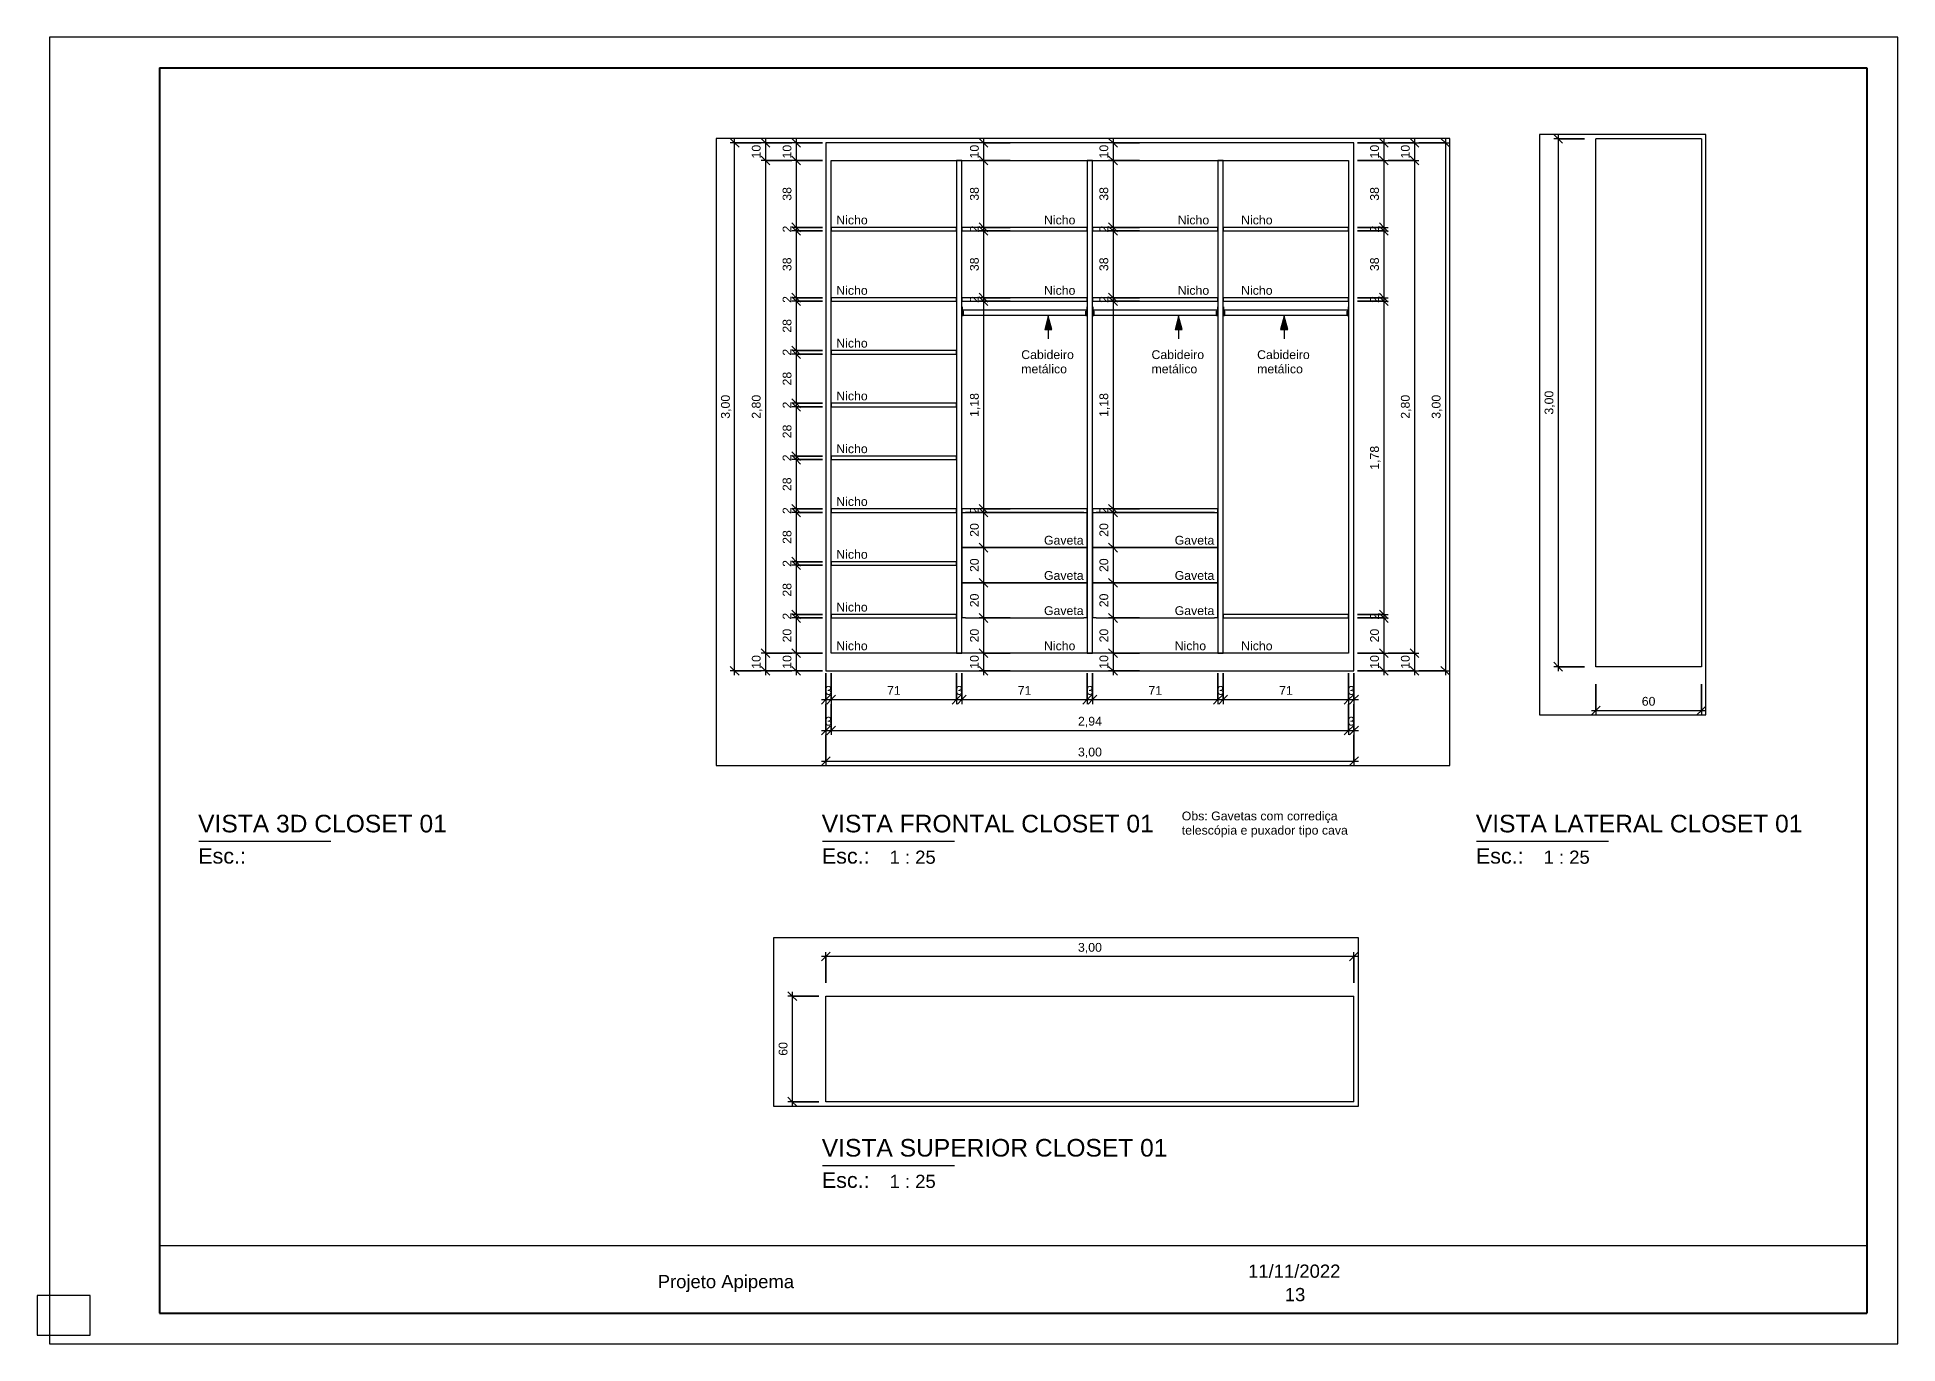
# Paper-space layout 'Layout1' of a CAD drawing. Header units: millimetres. Extents: x 0 to 423, y -2 to 295.
# The model-space entities are those that its viewports show. They can reach past a viewport. Long polylines and large blocks are cut down to what shows.
import ezdxf

# ---------------------------------------------------------------- set-up
doc = ezdxf.new("R2010")
doc.units = ezdxf.units.MM
for name, color, linetype, lineweight in [('A-ANNO-DIMS', 211, 'Continuous', 9), ('A-ANNO-DIMS-25', 211, 'Continuous', 9), ('G-ANNO-TEXT', 231, 'Continuous', 9), ('G-ANNO-TTLB', 6, 'Continuous', 9), ('G-ANNO-TTLB-MEDM', 33, 'Continuous', 25), ('G-ANNO-TTLB-THIN', 151, 'Continuous', 9), ('I-FURN', 30, 'Continuous', 9)]:
    doc.layers.add(name, color=color, linetype=linetype, lineweight=lineweight)
doc.layers.add('G-ANNO-NPLT', color=191, linetype='Continuous', plot=False)
doc.styles.add('@Arial Unicode MS', font='ARIALUNI.TTF', dxfattribs={"height": 50})
doc.styles.add('Arial', font='arial.ttf', dxfattribs={"height": 50})
doc.styles.add('Arial_1', font='arial.ttf', dxfattribs={"height": 3})
doc.styles.add('Arial_2', font='arial.ttf', dxfattribs={"height": 3.5})
doc.styles.add('Arial_3', font='arial.ttf', dxfattribs={"height": 4})
doc.styles.add('Arial_4', font='arial.ttf', dxfattribs={"height": 2})
doc.dimstyles.new('CRT_-__Metros_-_Linha_de_chamada_3_5_mm', dxfattribs={"dimscale": 304.8, "dimtxt": 50.292243, "dimasz": 0.164042, "dimexe": 0.082021, "dimexo": 0.0625, "dimgap": 0.04101, "dimtad": 1, "dimdec": 0, "dimlfac": 0.1, "dimdsep": 46, "dimtxsty": '@Arial Unicode MS', "dimblk1": 'OBLIQUE', "dimblk2": 'OBLIQUE', "dimsah": 1, "dimcen": 0.09, "dimdle": 0.082021, "dimazin": 0, "dimtfac": 1, "dimtdec": 4, "dimtix": 1, "dimtmove": 0, "dimatfit": 3, "dimfxl": 0.492126, "dimfxlon": 1, "dimtvp": 1, "dimtolj": 1, "dimtzin": 0, "dimarcsym": 2})
doc.dimstyles.new('CRT_-__Metros_-_Linha_de_chamada_3_5_mm_1', dxfattribs={"dimscale": 304.8, "dimtxt": 50.292243, "dimasz": 0.164042, "dimexe": 0.082021, "dimexo": 0.0625, "dimgap": 0.04101, "dimtad": 1, "dimlfac": 0.001, "dimrnd": 0.01, "dimzin": 0, "dimdsep": 46, "dimtxsty": '@Arial Unicode MS', "dimblk1": 'OBLIQUE', "dimblk2": 'OBLIQUE', "dimsah": 1, "dimcen": 0.09, "dimdle": 0.082021, "dimazin": 0, "dimtfac": 1, "dimtdec": 4, "dimtix": 1, "dimtmove": 0, "dimatfit": 3, "dimfxl": 0.492126, "dimfxlon": 1, "dimtvp": 1, "dimtolj": 1, "dimtzin": 0, "dimarcsym": 2})
picture_1 = doc.add_image_def('image1.png', size_in_pixel=(4961, 196))

psp = doc.layouts.get("Layout1")

# ---------------------------------------------------------------- texts
at = {"layer": 'G-ANNO-TEXT', "color": 7, "char_height": 2, "attachment_point": 1, "style": 'Arial_4'}
for s, insert, width in [('Obs: Gavetas com corrediça ', (260.09, 118.98), 44.9747), ('telescópia e puxador tipo cava', (260.09, 115.74), 47.0591)]:
    psp.add_mtext(s, dxfattribs=dict(at, insert=insert, width=width))
at = {"layer": 'G-ANNO-TTLB', "attachment_point": 1}
for s, insert, char_height, width, style in [('VISTA 3D CLOSET 01', (36.57, 118.25), 4, 69.0253, 'Arial_3'), ('VISTA FRONTAL CLOSET 01', (178.28, 118.25), 4, 92.1139, 'Arial_3'), ('VISTA LATERAL CLOSET 01', (326.91, 118.25), 4, 90.6709, 'Arial_3'), (' 1 : 25', (192.52, 110.11), 3, 14.4304, 'Arial_1'), (' 1 : 25', (341.14, 110.11), 3, 14.4304, 'Arial_1'), ('VISTA SUPERIOR CLOSET 01', (178.28, 44.56), 4, 95.962, 'Arial_3'), (' 1 : 25', (192.52, 36.42), 3, 14.4304, 'Arial_1'), ('Projeto Apipema', (141, 13.65), 3, 38.4008, 'Arial_1'), ('11/11/2022', (275.16, 16.01), 3, 25.9747, 'Arial_1'), ('13', (283.5, 10.69), 3, 5.7721, 'Arial_1')]:
    psp.add_mtext(s, dxfattribs=dict(at, insert=insert, char_height=char_height, width=width, style=style))

msp = doc.modelspace()

# ---------------------------------------------------------------- texts
at = {"layer": 'G-ANNO-TEXT', "color": 7, "char_height": 50, "attachment_point": 1, "style": 'Arial'}
for s, insert, width in [('Nicho', (-5090.398, 2786.741), 222.46828), ('Nicho', (-3910.398, 2786.741), 222.46828), ('Nicho', (-3150.398, 2786.741), 222.46828), ('Nicho', (-2790.398, 2786.741), 222.46828), ('Nicho', (-5090.398, 2386.741), 222.46828), ('Nicho', (-3910.398, 2386.741), 222.46828), ('Nicho', (-3150.398, 2386.741), 222.46828), ('Nicho', (-2790.398, 2386.741), 222.46828), ('Nicho', (-5090.398, 2086.741), 222.46828), ('Cabideiro', (-4039.613, 2021.443), 370.78047), ('Cabideiro', (-3299.613, 2021.443), 370.78047), ('Cabideiro', (-2699.613, 2021.443), 370.78047), ('metálico', (-4039.613, 1940.414), 324.68344), ('metálico', (-3299.613, 1940.414), 324.68344), ('metálico', (-2699.613, 1940.414), 324.68344), ('Nicho', (-5090.398, 1786.741), 222.46828), ('Nicho', (-5090.398, 1486.741), 222.46828), ('Nicho', (-5090.398, 1186.741), 222.46828), ('Gaveta', (-3910.398, 966.741), 280.59062), ('Gaveta', (-3167.898, 966.741), 280.59062), ('Nicho', (-5090.398, 886.741), 222.46828), ('Gaveta', (-3910.398, 766.741), 280.59062), ('Gaveta', (-3167.898, 766.741), 280.59062), ('Nicho', (-5090.398, 586.741), 222.46828), ('Gaveta', (-3910.398, 566.741), 280.59062), ('Gaveta', (-3167.898, 566.741), 280.59062), ('Nicho', (-5090.398, 366.741), 222.46828), ('Nicho', (-3910.398, 366.741), 222.46828), ('Nicho', (-3167.898, 366.741), 222.46828), ('Nicho', (-2790.398, 366.741), 222.46828)]:
    msp.add_mtext(s, dxfattribs=dict(at, insert=insert, width=width))

# ---------------------------------------------------------------- blocks, each defined once
blk = doc.blocks.new('CRT_A3 métrico Paisagem - CRT_A3 métrico Paisagem-1077155-CLOSET 01')
at = {"layer": 'G-ANNO-TTLB-MEDM'}
for p, q in [((27.79, 288), (27.79, 5)), ((27.79, 288), (415.79, 288)), ((415.79, 288), (415.79, 5)), ((27.79, 5), (415.79, 5))]:
    blk.add_line(p, q, dxfattribs=at)
at = {"layer": 'G-ANNO-TTLB-THIN'}
for p, q in [((2.79, 295), (2.79, -2)), ((422.79, 295), (2.79, 295)), ((422.79, -2), (422.79, 295)), ((2.79, -2), (422.79, -2))]:
    blk.add_line(p, q, dxfattribs=at)
at = {"layer": 'G-ANNO-TTLB'}
image = blk.add_image(picture_1, insert=(27.79, 5), size_in_units=(388.02, 15.33), dxfattribs=at)
image.dxf.flags = 7
blk = doc.blocks.new('Viewport - Título Horizontal-913277-CLOSET 01')
at = {"layer": 'G-ANNO-TTLB'}
blk.add_line((4.19, 0.19), (34.19, 0.19), dxfattribs=at)
at = {"layer": 'G-ANNO-TTLB', "insert": (4.03, -1.42), "char_height": 3.5, "width": 13.4683, "attachment_point": 1, "style": 'Arial_2'}
blk.add_mtext('Esc.:', dxfattribs=at)
blk = doc.blocks.new('CLOSET 01 - CLOSET 01-4622994-VISTA FRONTAL CLOSET 01')
at = {"layer": 'I-FURN'}
for p, q in [((-13329.65, 3200), (-16329.65, 3200)), ((-16329.65, 3200), (-16329.65, 200)), ((-13329.65, 200), (-13329.65, 3200)), ((-16299.65, 300), (-16299.65, 3100)), ((-16299.65, 3100), (-13359.65, 3100)), ((-15587.15, 3100), (-15587.15, 300)), ((-15557.15, 3100), (-15587.15, 3100)), ((-15557.15, 300), (-15557.15, 3100)), ((-14844.65, 3100), (-14844.65, 300)), ((-14814.65, 3100), (-14844.65, 3100)), ((-14814.65, 300), (-14814.65, 3100)), ((-14102.15, 3100), (-14102.15, 300)), ((-14072.15, 3100), (-14102.15, 3100)), ((-14072.15, 300), (-14072.15, 3100)), ((-13359.65, 3100), (-13359.65, 300)), ((-15587.15, 2720), (-16299.65, 2720)), ((-16299.65, 2720), (-16299.65, 2700)), ((-15587.15, 2700), (-15587.15, 2720)), ((-14844.65, 2720), (-15557.15, 2720)), ((-15557.15, 2720), (-15557.15, 2700)), ((-14844.65, 2700), (-14844.65, 2720)), ((-14102.15, 2720), (-14814.65, 2720)), ((-14814.65, 2720), (-14814.65, 2700)), ((-14102.15, 2700), (-14102.15, 2720)), ((-13359.65, 2720), (-14072.15, 2720)), ((-14072.15, 2720), (-14072.15, 2700)), ((-13359.65, 2700), (-13359.65, 2720)), ((-16299.65, 2700), (-15587.15, 2700)), ((-15557.15, 2700), (-14844.65, 2700)), ((-14814.65, 2700), (-14102.15, 2700)), ((-14072.15, 2700), (-13359.65, 2700)), ((-15587.15, 2320), (-16299.65, 2320)), ((-16299.65, 2320), (-16299.65, 2300)), ((-15587.15, 2300), (-15587.15, 2320)), ((-14844.65, 2320), (-15557.15, 2320)), ((-15557.15, 2320), (-15557.15, 2300)), ((-14844.65, 2300), (-14844.65, 2320)), ((-14102.15, 2320), (-14814.65, 2320)), ((-14814.65, 2320), (-14814.65, 2300)), ((-14102.15, 2300), (-14102.15, 2320)), ((-13359.65, 2320), (-14072.15, 2320)), ((-14072.15, 2320), (-14072.15, 2300)), ((-13359.65, 2300), (-13359.65, 2320)), ((-16299.65, 2300), (-15587.15, 2300)), ((-15557.15, 2300), (-14844.65, 2300)), ((-14814.65, 2300), (-14102.15, 2300)), ((-14072.15, 2300), (-13359.65, 2300)), ((-15556.15, 2268.36), (-15557.15, 2268.36)), ((-15556.15, 2268.24), (-15556.15, 2268.36)), ((-15556.15, 2268.36), (-15556.15, 2265.66)), ((-14844.65, 2268.36), (-14845.65, 2268.36)), ((-14845.65, 2265.66), (-14845.65, 2268.36)), ((-14845.65, 2268.36), (-14845.65, 2268.24)), ((-14813.65, 2268.36), (-14814.65, 2268.36)), ((-14813.65, 2268.24), (-14813.65, 2268.36)), ((-14813.65, 2268.36), (-14813.65, 2265.66)), ((-14102.15, 2268.36), (-14103.15, 2268.36)), ((-14103.15, 2265.66), (-14103.15, 2268.36)), ((-14103.15, 2268.36), (-14103.15, 2268.24)), ((-14071.15, 2268.36), (-14072.15, 2268.36)), ((-14071.15, 2268.24), (-14071.15, 2268.36)), ((-14071.15, 2268.36), (-14071.15, 2265.66)), ((-13359.65, 2268.36), (-13360.65, 2268.36)), ((-13360.65, 2265.66), (-13360.65, 2268.36)), ((-13360.65, 2268.36), (-13360.65, 2268.24)), ((-15556.15, 2265.66), (-15556.15, 2250)), ((-14845.65, 2250), (-14845.65, 2265.66)), ((-14813.65, 2265.66), (-14813.65, 2250)), ((-14103.15, 2250), (-14103.15, 2265.66)), ((-14071.15, 2265.66), (-14071.15, 2250)), ((-13360.65, 2250), (-13360.65, 2265.66)), ((-15556.15, 2249.77), (-15557.15, 2249.77)), ((-15549.59, 2243.44), (-15556.15, 2250)), ((-14845.65, 2250), (-15556.15, 2250)), ((-15556.15, 2227), (-15556.15, 2249.77)), ((-15556.15, 2249.77), (-15556.15, 2227)), ((-14845.65, 2250), (-14852.21, 2243.44)), ((-14845.65, 2249.77), (-14845.65, 2227)), ((-14845.65, 2227), (-14845.65, 2249.77)), ((-14844.65, 2249.77), (-14845.65, 2249.77)), ((-14813.65, 2249.77), (-14814.65, 2249.77)), ((-14807.09, 2243.44), (-14813.65, 2250)), ((-14103.15, 2250), (-14813.65, 2250)), ((-14813.65, 2227), (-14813.65, 2249.77)), ((-14813.65, 2249.77), (-14813.65, 2227)), ((-14103.15, 2250), (-14109.71, 2243.44)), ((-14103.15, 2249.77), (-14103.15, 2227)), ((-14103.15, 2227), (-14103.15, 2249.77)), ((-14102.15, 2249.77), (-14103.15, 2249.77)), ((-14071.15, 2249.77), (-14072.15, 2249.77)), ((-14064.59, 2243.44), (-14071.15, 2250)), ((-13360.65, 2250), (-14071.15, 2250)), ((-14071.15, 2227), (-14071.15, 2249.77)), ((-14071.15, 2249.77), (-14071.15, 2227)), ((-13360.65, 2250), (-13367.21, 2243.44)), ((-13360.65, 2249.77), (-13360.65, 2227)), ((-13360.65, 2227), (-13360.65, 2249.77)), ((-13359.65, 2249.77), (-13360.65, 2249.77)), ((-15549.59, 2243.44), (-15549.59, 2227)), ((-14852.21, 2227), (-14852.21, 2243.44)), ((-14807.09, 2243.44), (-14807.09, 2227)), ((-14109.71, 2227), (-14109.71, 2243.44)), ((-14064.59, 2243.44), (-14064.59, 2227)), ((-13367.21, 2227), (-13367.21, 2243.44)), ((-15556.15, 2219), (-15556.15, 2227)), ((-15556.15, 2227), (-15556.15, 2219)), ((-15549.59, 2227), (-15549.59, 2219)), ((-14852.21, 2219), (-14852.21, 2227)), ((-14845.65, 2227), (-14845.65, 2219)), ((-14845.65, 2219), (-14845.65, 2227)), ((-14813.65, 2219), (-14813.65, 2227)), ((-14813.65, 2227), (-14813.65, 2219)), ((-14807.09, 2227), (-14807.09, 2219)), ((-14109.71, 2219), (-14109.71, 2227)), ((-14103.15, 2227), (-14103.15, 2219)), ((-14103.15, 2219), (-14103.15, 2227)), ((-14071.15, 2219), (-14071.15, 2227)), ((-14071.15, 2227), (-14071.15, 2219)), ((-14064.59, 2227), (-14064.59, 2219)), ((-13367.21, 2219), (-13367.21, 2227)), ((-13360.65, 2227), (-13360.65, 2219)), ((-13360.65, 2219), (-13360.65, 2227)), ((-15557.15, 2219), (-15556.15, 2219)), ((-15556.15, 2220), (-14845.65, 2220)), ((-15556.15, 2219), (-15549.59, 2219)), ((-14852.21, 2219), (-14845.65, 2219)), ((-14845.65, 2219), (-14844.65, 2219)), ((-14814.65, 2219), (-14813.65, 2219)), ((-14813.65, 2220), (-14103.15, 2220)), ((-14813.65, 2219), (-14807.09, 2219)), ((-14109.71, 2219), (-14103.15, 2219)), ((-14103.15, 2219), (-14102.15, 2219)), ((-14072.15, 2219), (-14071.15, 2219)), ((-14071.15, 2220), (-13360.65, 2220)), ((-14071.15, 2219), (-14064.59, 2219)), ((-13367.21, 2219), (-13360.65, 2219)), ((-13360.65, 2219), (-13359.65, 2219)), ((-15587.15, 2020), (-16299.65, 2020)), ((-16299.65, 2020), (-16299.65, 2000)), ((-15587.15, 2000), (-15587.15, 2020)), ((-16299.65, 2000), (-15587.15, 2000)), ((-15587.15, 1720), (-16299.65, 1720)), ((-16299.65, 1720), (-16299.65, 1700)), ((-15587.15, 1700), (-15587.15, 1720)), ((-16299.65, 1700), (-15587.15, 1700)), ((-15587.15, 1420), (-16299.65, 1420)), ((-16299.65, 1420), (-16299.65, 1400)), ((-15587.15, 1400), (-15587.15, 1420)), ((-16299.65, 1400), (-15587.15, 1400)), ((-15587.15, 1120), (-16299.65, 1120)), ((-16299.65, 1120), (-16299.65, 1100)), ((-15587.15, 1100), (-15587.15, 1120)), ((-14844.65, 1120), (-15557.15, 1120)), ((-15557.15, 1120), (-15557.15, 1100)), ((-14844.65, 1100), (-14844.65, 1120)), ((-14102.15, 1120), (-14814.65, 1120)), ((-14814.65, 1120), (-14814.65, 1100)), ((-14102.15, 1100), (-14102.15, 1120)), ((-16299.65, 1100), (-15587.15, 1100)), ((-15557.15, 1100), (-15557.15, 900)), ((-15557.15, 1100), (-14844.65, 1100)), ((-14864.65, 1100), (-15537.15, 1100)), ((-14844.65, 900), (-14844.65, 1100)), ((-14814.65, 1100), (-14814.65, 900)), ((-14814.65, 1100), (-14102.15, 1100)), ((-14122.15, 1100), (-14794.65, 1100)), ((-14102.15, 900), (-14102.15, 1100)), ((-15537.15, 900), (-15557.15, 900)), ((-15557.15, 900), (-15557.15, 700)), ((-15557.15, 900), (-15537.15, 900)), ((-15537.15, 900), (-14864.65, 900)), ((-14864.65, 900), (-15537.15, 900)), ((-14844.65, 900), (-14864.65, 900)), ((-14864.65, 900), (-14844.65, 900)), ((-14844.65, 700), (-14844.65, 900)), ((-14794.65, 900), (-14814.65, 900)), ((-14814.65, 900), (-14814.65, 700)), ((-14814.65, 900), (-14794.65, 900)), ((-14794.65, 900), (-14122.15, 900)), ((-14122.15, 900), (-14794.65, 900)), ((-14102.15, 900), (-14122.15, 900)), ((-14122.15, 900), (-14102.15, 900)), ((-14102.15, 700), (-14102.15, 900)), ((-15587.15, 820), (-16299.65, 820)), ((-16299.65, 820), (-16299.65, 800)), ((-15587.15, 800), (-15587.15, 820)), ((-16299.65, 800), (-15587.15, 800)), ((-15537.15, 700), (-15557.15, 700)), ((-15557.15, 700), (-15557.15, 500)), ((-15557.15, 700), (-15537.15, 700)), ((-15537.15, 700), (-14864.65, 700)), ((-14864.65, 700), (-15537.15, 700)), ((-14844.65, 700), (-14864.65, 700)), ((-14864.65, 700), (-14844.65, 700)), ((-14844.65, 500), (-14844.65, 700)), ((-14794.65, 700), (-14814.65, 700)), ((-14814.65, 700), (-14814.65, 500)), ((-14814.65, 700), (-14794.65, 700)), ((-14794.65, 700), (-14122.15, 700)), ((-14122.15, 700), (-14794.65, 700)), ((-14102.15, 700), (-14122.15, 700)), ((-14122.15, 700), (-14102.15, 700)), ((-14102.15, 500), (-14102.15, 700)), ((-15587.15, 520), (-16299.65, 520)), ((-16299.65, 520), (-16299.65, 500)), ((-15587.15, 500), (-15587.15, 520)), ((-13359.65, 520), (-14072.15, 520)), ((-14072.15, 520), (-14072.15, 500)), ((-13359.65, 500), (-13359.65, 520)), ((-16299.65, 500), (-15587.15, 500)), ((-15537.15, 500), (-15557.15, 500)), ((-15537.15, 500), (-14864.65, 500)), ((-14844.65, 500), (-14864.65, 500)), ((-14794.65, 500), (-14814.65, 500)), ((-14794.65, 500), (-14122.15, 500)), ((-14102.15, 500), (-14122.15, 500)), ((-14072.15, 500), (-13359.65, 500)), ((-13359.65, 300), (-16299.65, 300)), ((-15587.15, 300), (-15557.15, 300)), ((-14844.65, 300), (-14814.65, 300)), ((-14102.15, 300), (-14072.15, 300)), ((-16329.65, 200), (-13329.65, 200))]:
    blk.add_line(p, q, dxfattribs=at)
blk = doc.blocks.new('CLOSET 01 - CLOSET 01-4622994-VISTA LATERAL CLOSET 01')
at = {"layer": 'I-FURN'}
for p, q in [((3975.38, 200), (3975.38, 3200)), ((4575.38, 3200), (3975.38, 3200)), ((4575.38, 3200), (4575.38, 200)), ((4575.38, 200), (3975.38, 200))]:
    blk.add_line(p, q, dxfattribs=at)
blk = doc.blocks.new('CLOSET 01 - CLOSET 01-4622994-VISTA SUPERIOR CLOSET 01')
at = {"layer": 'I-FURN'}
for p, q in [((-16329.65, -3975.38), (-13329.65, -3975.38)), ((-16329.65, -4575.38), (-16329.65, -3975.38)), ((-13329.65, -4575.38), (-13329.65, -3975.38)), ((-13329.65, -4575.38), (-16329.65, -4575.38))]:
    blk.add_line(p, q, dxfattribs=at)
blk = doc.blocks.new('DIMBLOCK1-VISTA FRONTAL CLOSET 01')
at = {"layer": 'A-ANNO-DIMS-25'}
for p, q in [((-5149.57, 185.99), (-5149.57, 10.99)), ((-5149.57, 35.99), (-5149.57, 185.99)), ((-5119.57, 185.99), (-5119.57, 10.99)), ((-5119.57, 35.99), (-5119.57, 185.99)), ((-5174.57, 35.99), (-5119.57, 35.99))]:
    blk.add_line(p, q, dxfattribs=at)
at = {"layer": 'A-ANNO-DIMS-25', "lineweight": 18}
for p, q in [((-5149.57, 35.99), (-5124.57, 60.99)), ((-5119.57, 35.99), (-5094.57, 60.99)), ((-5149.57, 35.99), (-5174.57, 10.99)), ((-5119.57, 35.99), (-5144.57, 10.99))]:
    blk.add_line(p, q, dxfattribs=at)
at = {"layer": 'A-ANNO-DIMS-25', "color": 0, "insert": (-5153.93, 113.39), "char_height": 50, "width": 46.4683, "attachment_point": 1, "line_spacing_factor": 1.117605, "style": '@Arial Unicode MS'}
blk.add_mtext('3', dxfattribs=at)
blk = doc.blocks.new('_Oblique')
at = {"color": 0, "linetype": 'ByBlock', "lineweight": -2}
blk.add_line((-0.5, -0.5), (0.5, 0.5), dxfattribs=at)
blk = doc.blocks.new('DIMBLOCK2-VISTA FRONTAL CLOSET 01')
at = {"layer": 'A-ANNO-DIMS-25'}
for p, q in [((-5119.57, 185.99), (-5119.57, 10.99)), ((-5119.57, 35.99), (-5119.57, 185.99)), ((-4407.07, 185.99), (-4407.07, 10.99)), ((-4407.07, 35.99), (-4407.07, 185.99)), ((-5119.57, 35.99), (-4407.07, 35.99))]:
    blk.add_line(p, q, dxfattribs=at)
at = {"layer": 'A-ANNO-DIMS-25', "lineweight": 18}
for p, q in [((-5119.57, 35.99), (-5094.57, 60.99)), ((-4407.07, 35.99), (-4382.07, 60.99)), ((-5119.57, 35.99), (-5144.57, 10.99)), ((-4407.07, 35.99), (-4432.07, 10.99))]:
    blk.add_line(p, q, dxfattribs=at)
at = {"layer": 'A-ANNO-DIMS-25', "color": 0, "insert": (-4802.04, 113.39), "char_height": 50, "width": 92.9366, "attachment_point": 1, "line_spacing_factor": 1.117605, "style": '@Arial Unicode MS'}
blk.add_mtext('71', dxfattribs=at)
blk = doc.blocks.new('DIMBLOCK3-VISTA FRONTAL CLOSET 01')
at = {"layer": 'A-ANNO-DIMS-25'}
for p, q in [((-4407.07, 185.99), (-4407.07, 10.99)), ((-4407.07, 35.99), (-4407.07, 185.99)), ((-4377.07, 185.99), (-4377.07, 10.99)), ((-4377.07, 35.99), (-4377.07, 185.99)), ((-4407.07, 35.99), (-4377.07, 35.99))]:
    blk.add_line(p, q, dxfattribs=at)
at = {"layer": 'A-ANNO-DIMS-25', "lineweight": 18}
for p, q in [((-4407.07, 35.99), (-4382.07, 60.99)), ((-4377.07, 35.99), (-4352.07, 60.99)), ((-4407.07, 35.99), (-4432.07, 10.99)), ((-4377.07, 35.99), (-4402.07, 10.99))]:
    blk.add_line(p, q, dxfattribs=at)
at = {"layer": 'A-ANNO-DIMS-25', "color": 0, "insert": (-4411.43, 113.39), "char_height": 50, "width": 46.4683, "attachment_point": 1, "line_spacing_factor": 1.117605, "style": '@Arial Unicode MS'}
blk.add_mtext('3', dxfattribs=at)
blk = doc.blocks.new('DIMBLOCK4-VISTA FRONTAL CLOSET 01')
at = {"layer": 'A-ANNO-DIMS-25'}
for p, q in [((-4377.07, 185.99), (-4377.07, 10.99)), ((-4377.07, 35.99), (-4377.07, 185.99)), ((-3664.57, 185.99), (-3664.57, 10.99)), ((-3664.57, 35.99), (-3664.57, 185.99)), ((-4377.07, 35.99), (-3664.57, 35.99))]:
    blk.add_line(p, q, dxfattribs=at)
at = {"layer": 'A-ANNO-DIMS-25', "lineweight": 18}
for p, q in [((-4377.07, 35.99), (-4352.07, 60.99)), ((-3664.57, 35.99), (-3639.57, 60.99)), ((-4377.07, 35.99), (-4402.07, 10.99)), ((-3664.57, 35.99), (-3689.57, 10.99))]:
    blk.add_line(p, q, dxfattribs=at)
at = {"layer": 'A-ANNO-DIMS-25', "color": 0, "insert": (-4059.54, 113.39), "char_height": 50, "width": 92.9366, "attachment_point": 1, "line_spacing_factor": 1.117605, "style": '@Arial Unicode MS'}
blk.add_mtext('71', dxfattribs=at)
blk = doc.blocks.new('DIMBLOCK5-VISTA FRONTAL CLOSET 01')
at = {"layer": 'A-ANNO-DIMS-25'}
for p, q in [((-3664.57, 185.99), (-3664.57, 10.99)), ((-3664.57, 35.99), (-3664.57, 185.99)), ((-3634.57, 185.99), (-3634.57, 10.99)), ((-3634.57, 35.99), (-3634.57, 185.99)), ((-3664.57, 35.99), (-3634.57, 35.99))]:
    blk.add_line(p, q, dxfattribs=at)
at = {"layer": 'A-ANNO-DIMS-25', "lineweight": 18}
for p, q in [((-3664.57, 35.99), (-3639.57, 60.99)), ((-3634.57, 35.99), (-3609.57, 60.99)), ((-3664.57, 35.99), (-3689.57, 10.99)), ((-3634.57, 35.99), (-3659.57, 10.99))]:
    blk.add_line(p, q, dxfattribs=at)
at = {"layer": 'A-ANNO-DIMS-25', "color": 0, "insert": (-3668.93, 113.39), "char_height": 50, "width": 46.4683, "attachment_point": 1, "line_spacing_factor": 1.117605, "style": '@Arial Unicode MS'}
blk.add_mtext('3', dxfattribs=at)
blk = doc.blocks.new('DIMBLOCK6-VISTA FRONTAL CLOSET 01')
at = {"layer": 'A-ANNO-DIMS-25'}
for p, q in [((-3634.57, 185.99), (-3634.57, 10.99)), ((-3634.57, 35.99), (-3634.57, 185.99)), ((-2922.07, 185.99), (-2922.07, 10.99)), ((-2922.07, 35.99), (-2922.07, 185.99)), ((-3634.57, 35.99), (-2922.07, 35.99))]:
    blk.add_line(p, q, dxfattribs=at)
at = {"layer": 'A-ANNO-DIMS-25', "lineweight": 18}
for p, q in [((-3634.57, 35.99), (-3609.57, 60.99)), ((-2922.07, 35.99), (-2897.07, 60.99)), ((-3634.57, 35.99), (-3659.57, 10.99)), ((-2922.07, 35.99), (-2947.07, 10.99))]:
    blk.add_line(p, q, dxfattribs=at)
at = {"layer": 'A-ANNO-DIMS-25', "color": 0, "insert": (-3317.04, 113.39), "char_height": 50, "width": 92.9366, "attachment_point": 1, "line_spacing_factor": 1.117605, "style": '@Arial Unicode MS'}
blk.add_mtext('71', dxfattribs=at)
blk = doc.blocks.new('DIMBLOCK7-VISTA FRONTAL CLOSET 01')
at = {"layer": 'A-ANNO-DIMS-25'}
for p, q in [((-2922.07, 185.99), (-2922.07, 10.99)), ((-2922.07, 35.99), (-2922.07, 185.99)), ((-2892.07, 185.99), (-2892.07, 10.99)), ((-2892.07, 35.99), (-2892.07, 185.99)), ((-2922.07, 35.99), (-2892.07, 35.99))]:
    blk.add_line(p, q, dxfattribs=at)
at = {"layer": 'A-ANNO-DIMS-25', "lineweight": 18}
for p, q in [((-2922.07, 35.99), (-2897.07, 60.99)), ((-2892.07, 35.99), (-2867.07, 60.99)), ((-2922.07, 35.99), (-2947.07, 10.99)), ((-2892.07, 35.99), (-2917.07, 10.99))]:
    blk.add_line(p, q, dxfattribs=at)
at = {"layer": 'A-ANNO-DIMS-25', "color": 0, "insert": (-2926.43, 113.39), "char_height": 50, "width": 46.4683, "attachment_point": 1, "line_spacing_factor": 1.117605, "style": '@Arial Unicode MS'}
blk.add_mtext('3', dxfattribs=at)
blk = doc.blocks.new('DIMBLOCK8-VISTA FRONTAL CLOSET 01')
at = {"layer": 'A-ANNO-DIMS-25'}
for p, q in [((-2892.07, 185.99), (-2892.07, 10.99)), ((-2892.07, 35.99), (-2892.07, 185.99)), ((-2179.57, 185.99), (-2179.57, 10.99)), ((-2179.57, 35.99), (-2179.57, 185.99)), ((-2892.07, 35.99), (-2179.57, 35.99))]:
    blk.add_line(p, q, dxfattribs=at)
at = {"layer": 'A-ANNO-DIMS-25', "lineweight": 18}
for p, q in [((-2892.07, 35.99), (-2867.07, 60.99)), ((-2179.57, 35.99), (-2154.57, 60.99)), ((-2892.07, 35.99), (-2917.07, 10.99)), ((-2179.57, 35.99), (-2204.57, 10.99))]:
    blk.add_line(p, q, dxfattribs=at)
at = {"layer": 'A-ANNO-DIMS-25', "color": 0, "insert": (-2574.54, 113.39), "char_height": 50, "width": 92.9366, "attachment_point": 1, "line_spacing_factor": 1.117605, "style": '@Arial Unicode MS'}
blk.add_mtext('71', dxfattribs=at)
blk = doc.blocks.new('DIMBLOCK9-VISTA FRONTAL CLOSET 01')
at = {"layer": 'A-ANNO-DIMS-25'}
for p, q in [((-2179.57, 185.99), (-2179.57, 10.99)), ((-2179.57, 35.99), (-2179.57, 185.99)), ((-2149.57, 185.99), (-2149.57, 10.99)), ((-2149.57, 35.99), (-2149.57, 185.99)), ((-2179.57, 35.99), (-2124.57, 35.99))]:
    blk.add_line(p, q, dxfattribs=at)
at = {"layer": 'A-ANNO-DIMS-25', "lineweight": 18}
for p, q in [((-2179.57, 35.99), (-2154.57, 60.99)), ((-2149.57, 35.99), (-2124.57, 60.99)), ((-2179.57, 35.99), (-2204.57, 10.99)), ((-2149.57, 35.99), (-2174.57, 10.99))]:
    blk.add_line(p, q, dxfattribs=at)
at = {"layer": 'A-ANNO-DIMS-25', "color": 0, "insert": (-2183.93, 113.39), "char_height": 50, "width": 46.4683, "attachment_point": 1, "line_spacing_factor": 1.117605, "style": '@Arial Unicode MS'}
blk.add_mtext('3', dxfattribs=at)
blk = doc.blocks.new('DIMBLOCK10-VISTA FRONTAL CLOSET 01')
at = {"layer": 'A-ANNO-DIMS-25'}
for p, q in [((-5149.57, 10.99), (-5149.57, -164.01)), ((-5149.57, -139.01), (-5149.57, 10.99)), ((-5119.57, 10.99), (-5119.57, -164.01)), ((-5119.57, -139.01), (-5119.57, 10.99)), ((-5174.57, -139.01), (-5119.57, -139.01))]:
    blk.add_line(p, q, dxfattribs=at)
at = {"layer": 'A-ANNO-DIMS-25', "lineweight": 18}
for p, q in [((-5149.57, -139.01), (-5124.57, -114.01)), ((-5119.57, -139.01), (-5094.57, -114.01)), ((-5149.57, -139.01), (-5174.57, -164.01)), ((-5119.57, -139.01), (-5144.57, -164.01))]:
    blk.add_line(p, q, dxfattribs=at)
at = {"layer": 'A-ANNO-DIMS-25', "color": 0, "insert": (-5153.93, -61.61), "char_height": 50, "width": 46.4683, "attachment_point": 1, "line_spacing_factor": 1.117605, "style": '@Arial Unicode MS'}
blk.add_mtext('3', dxfattribs=at)
blk = doc.blocks.new('DIMBLOCK11-VISTA FRONTAL CLOSET 01')
at = {"layer": 'A-ANNO-DIMS-25'}
for p, q in [((-5119.57, 10.99), (-5119.57, -164.01)), ((-5119.57, -139.01), (-5119.57, 10.99)), ((-2179.57, 10.99), (-2179.57, -164.01)), ((-2179.57, -139.01), (-2179.57, 10.99)), ((-5119.57, -139.01), (-2179.57, -139.01))]:
    blk.add_line(p, q, dxfattribs=at)
at = {"layer": 'A-ANNO-DIMS-25', "lineweight": 18}
for p, q in [((-5119.57, -139.01), (-5094.57, -114.01)), ((-2179.57, -139.01), (-2154.57, -114.01)), ((-5119.57, -139.01), (-5144.57, -164.01)), ((-2179.57, -139.01), (-2204.57, -164.01))]:
    blk.add_line(p, q, dxfattribs=at)
at = {"layer": 'A-ANNO-DIMS-25', "color": 0, "insert": (-3717.21, -61.61), "char_height": 50, "width": 162.3374, "attachment_point": 1, "line_spacing_factor": 1.117605, "style": '@Arial Unicode MS'}
blk.add_mtext('2,94', dxfattribs=at)
blk = doc.blocks.new('DIMBLOCK12-VISTA FRONTAL CLOSET 01')
at = {"layer": 'A-ANNO-DIMS-25'}
for p, q in [((-2179.57, 10.99), (-2179.57, -164.01)), ((-2179.57, -139.01), (-2179.57, 10.99)), ((-2149.57, 10.99), (-2149.57, -164.01)), ((-2149.57, -139.01), (-2149.57, 10.99)), ((-2179.57, -139.01), (-2124.57, -139.01))]:
    blk.add_line(p, q, dxfattribs=at)
at = {"layer": 'A-ANNO-DIMS-25', "lineweight": 18}
for p, q in [((-2179.57, -139.01), (-2154.57, -114.01)), ((-2149.57, -139.01), (-2124.57, -114.01)), ((-2179.57, -139.01), (-2204.57, -164.01)), ((-2149.57, -139.01), (-2174.57, -164.01))]:
    blk.add_line(p, q, dxfattribs=at)
at = {"layer": 'A-ANNO-DIMS-25', "color": 0, "insert": (-2183.93, -61.61), "char_height": 50, "width": 46.4683, "attachment_point": 1, "line_spacing_factor": 1.117605, "style": '@Arial Unicode MS'}
blk.add_mtext('3', dxfattribs=at)
blk = doc.blocks.new('DIMBLOCK13-VISTA FRONTAL CLOSET 01')
at = {"layer": 'A-ANNO-DIMS-25', "lineweight": 18}
for p, q in [((-5317.76, 3200), (-5342.76, 3225)), ((-5317.76, 3200), (-5292.76, 3175)), ((-5317.76, 3100), (-5342.76, 3125)), ((-5317.76, 3100), (-5292.76, 3075))]:
    blk.add_line(p, q, dxfattribs=at)
at = {"layer": 'A-ANNO-DIMS-25'}
for p, q in [((-5317.76, 3225), (-5317.76, 3100)), ((-5167.76, 3200), (-5342.76, 3200)), ((-5317.76, 3200), (-5167.76, 3200)), ((-5167.76, 3100), (-5342.76, 3100)), ((-5317.76, 3100), (-5167.76, 3100))]:
    blk.add_line(p, q, dxfattribs=at)
at = {"layer": 'A-ANNO-DIMS-25', "color": 0, "insert": (-5395.16, 3111.28), "char_height": 50, "width": 92.9366, "attachment_point": 1, "rotation": 90, "line_spacing_factor": 1.117605, "style": '@Arial Unicode MS'}
blk.add_mtext('10', dxfattribs=at)
blk = doc.blocks.new('DIMBLOCK14-VISTA FRONTAL CLOSET 01')
at = {"layer": 'A-ANNO-DIMS-25', "lineweight": 18}
for p, q in [((-5317.76, 3100), (-5342.76, 3125)), ((-5317.76, 3100), (-5292.76, 3075)), ((-5317.76, 2720), (-5342.76, 2745)), ((-5317.76, 2720), (-5292.76, 2695))]:
    blk.add_line(p, q, dxfattribs=at)
at = {"layer": 'A-ANNO-DIMS-25'}
for p, q in [((-5167.76, 3100), (-5342.76, 3100)), ((-5317.76, 3100), (-5317.76, 2720)), ((-5317.76, 3100), (-5167.76, 3100)), ((-5167.76, 2720), (-5342.76, 2720)), ((-5317.76, 2720), (-5167.76, 2720))]:
    blk.add_line(p, q, dxfattribs=at)
at = {"layer": 'A-ANNO-DIMS-25', "color": 0, "insert": (-5395.16, 2871.28), "char_height": 50, "width": 92.9366, "attachment_point": 1, "rotation": 90, "line_spacing_factor": 1.117605, "style": '@Arial Unicode MS'}
blk.add_mtext('38', dxfattribs=at)
blk = doc.blocks.new('DIMBLOCK15-VISTA FRONTAL CLOSET 01')
at = {"layer": 'A-ANNO-DIMS-25', "lineweight": 18}
for p, q in [((-5317.76, 2720), (-5342.76, 2745)), ((-5317.76, 2700), (-5342.76, 2725)), ((-5317.76, 2720), (-5292.76, 2695)), ((-5317.76, 2700), (-5292.76, 2675))]:
    blk.add_line(p, q, dxfattribs=at)
at = {"layer": 'A-ANNO-DIMS-25'}
for p, q in [((-5167.76, 2720), (-5342.76, 2720)), ((-5317.76, 2720), (-5317.76, 2700)), ((-5317.76, 2720), (-5167.76, 2720)), ((-5167.76, 2700), (-5342.76, 2700)), ((-5317.76, 2700), (-5167.76, 2700))]:
    blk.add_line(p, q, dxfattribs=at)
at = {"layer": 'A-ANNO-DIMS-25', "color": 0, "insert": (-5395.16, 2690.64), "char_height": 50, "width": 46.4683, "attachment_point": 1, "rotation": 90, "line_spacing_factor": 1.117605, "style": '@Arial Unicode MS'}
blk.add_mtext('2', dxfattribs=at)
blk = doc.blocks.new('DIMBLOCK16-VISTA FRONTAL CLOSET 01')
at = {"layer": 'A-ANNO-DIMS-25', "lineweight": 18}
for p, q in [((-5317.76, 2700), (-5342.76, 2725)), ((-5317.76, 2700), (-5292.76, 2675)), ((-5317.76, 2320), (-5342.76, 2345)), ((-5317.76, 2320), (-5292.76, 2295))]:
    blk.add_line(p, q, dxfattribs=at)
at = {"layer": 'A-ANNO-DIMS-25'}
for p, q in [((-5167.76, 2700), (-5342.76, 2700)), ((-5317.76, 2700), (-5317.76, 2320)), ((-5317.76, 2700), (-5167.76, 2700)), ((-5167.76, 2320), (-5342.76, 2320)), ((-5317.76, 2320), (-5167.76, 2320))]:
    blk.add_line(p, q, dxfattribs=at)
at = {"layer": 'A-ANNO-DIMS-25', "color": 0, "insert": (-5395.16, 2471.28), "char_height": 50, "width": 92.9366, "attachment_point": 1, "rotation": 90, "line_spacing_factor": 1.117605, "style": '@Arial Unicode MS'}
blk.add_mtext('38', dxfattribs=at)
blk = doc.blocks.new('DIMBLOCK17-VISTA FRONTAL CLOSET 01')
at = {"layer": 'A-ANNO-DIMS-25', "lineweight": 18}
for p, q in [((-5317.76, 2320), (-5342.76, 2345)), ((-5317.76, 2300), (-5342.76, 2325)), ((-5317.76, 2320), (-5292.76, 2295)), ((-5317.76, 2300), (-5292.76, 2275))]:
    blk.add_line(p, q, dxfattribs=at)
at = {"layer": 'A-ANNO-DIMS-25'}
for p, q in [((-5167.76, 2320), (-5342.76, 2320)), ((-5317.76, 2320), (-5317.76, 2300)), ((-5317.76, 2320), (-5167.76, 2320)), ((-5167.76, 2300), (-5342.76, 2300)), ((-5317.76, 2300), (-5167.76, 2300))]:
    blk.add_line(p, q, dxfattribs=at)
at = {"layer": 'A-ANNO-DIMS-25', "color": 0, "insert": (-5395.16, 2290.64), "char_height": 50, "width": 46.4683, "attachment_point": 1, "rotation": 90, "line_spacing_factor": 1.117605, "style": '@Arial Unicode MS'}
blk.add_mtext('2', dxfattribs=at)
blk = doc.blocks.new('DIMBLOCK18-VISTA FRONTAL CLOSET 01')
at = {"layer": 'A-ANNO-DIMS-25', "lineweight": 18}
for p, q in [((-5317.76, 2300), (-5342.76, 2325)), ((-5317.76, 2300), (-5292.76, 2275)), ((-5317.76, 2020), (-5342.76, 2045)), ((-5317.76, 2020), (-5292.76, 1995))]:
    blk.add_line(p, q, dxfattribs=at)
at = {"layer": 'A-ANNO-DIMS-25'}
for p, q in [((-5167.76, 2300), (-5342.76, 2300)), ((-5317.76, 2300), (-5317.76, 2020)), ((-5317.76, 2300), (-5167.76, 2300)), ((-5167.76, 2020), (-5342.76, 2020)), ((-5317.76, 2020), (-5167.76, 2020))]:
    blk.add_line(p, q, dxfattribs=at)
at = {"layer": 'A-ANNO-DIMS-25', "color": 0, "insert": (-5395.16, 2121.28), "char_height": 50, "width": 92.9366, "attachment_point": 1, "rotation": 90, "line_spacing_factor": 1.117605, "style": '@Arial Unicode MS'}
blk.add_mtext('28', dxfattribs=at)
blk = doc.blocks.new('DIMBLOCK19-VISTA FRONTAL CLOSET 01')
at = {"layer": 'A-ANNO-DIMS-25', "lineweight": 18}
for p, q in [((-5317.76, 2020), (-5342.76, 2045)), ((-5317.76, 2000), (-5342.76, 2025)), ((-5317.76, 2020), (-5292.76, 1995)), ((-5317.76, 2000), (-5292.76, 1975))]:
    blk.add_line(p, q, dxfattribs=at)
at = {"layer": 'A-ANNO-DIMS-25'}
for p, q in [((-5167.76, 2020), (-5342.76, 2020)), ((-5317.76, 2020), (-5317.76, 2000)), ((-5317.76, 2020), (-5167.76, 2020)), ((-5167.76, 2000), (-5342.76, 2000)), ((-5317.76, 2000), (-5167.76, 2000))]:
    blk.add_line(p, q, dxfattribs=at)
at = {"layer": 'A-ANNO-DIMS-25', "color": 0, "insert": (-5395.16, 1990.64), "char_height": 50, "width": 46.4683, "attachment_point": 1, "rotation": 90, "line_spacing_factor": 1.117605, "style": '@Arial Unicode MS'}
blk.add_mtext('2', dxfattribs=at)
blk = doc.blocks.new('DIMBLOCK20-VISTA FRONTAL CLOSET 01')
at = {"layer": 'A-ANNO-DIMS-25', "lineweight": 18}
for p, q in [((-5317.76, 2000), (-5342.76, 2025)), ((-5317.76, 2000), (-5292.76, 1975)), ((-5317.76, 1720), (-5342.76, 1745)), ((-5317.76, 1720), (-5292.76, 1695))]:
    blk.add_line(p, q, dxfattribs=at)
at = {"layer": 'A-ANNO-DIMS-25'}
for p, q in [((-5167.76, 2000), (-5342.76, 2000)), ((-5317.76, 2000), (-5317.76, 1720)), ((-5317.76, 2000), (-5167.76, 2000)), ((-5167.76, 1720), (-5342.76, 1720)), ((-5317.76, 1720), (-5167.76, 1720))]:
    blk.add_line(p, q, dxfattribs=at)
at = {"layer": 'A-ANNO-DIMS-25', "color": 0, "insert": (-5395.16, 1821.28), "char_height": 50, "width": 92.9366, "attachment_point": 1, "rotation": 90, "line_spacing_factor": 1.117605, "style": '@Arial Unicode MS'}
blk.add_mtext('28', dxfattribs=at)
blk = doc.blocks.new('DIMBLOCK21-VISTA FRONTAL CLOSET 01')
at = {"layer": 'A-ANNO-DIMS-25', "lineweight": 18}
for p, q in [((-5317.76, 1720), (-5342.76, 1745)), ((-5317.76, 1700), (-5342.76, 1725)), ((-5317.76, 1720), (-5292.76, 1695)), ((-5317.76, 1700), (-5292.76, 1675))]:
    blk.add_line(p, q, dxfattribs=at)
at = {"layer": 'A-ANNO-DIMS-25'}
for p, q in [((-5167.76, 1720), (-5342.76, 1720)), ((-5317.76, 1720), (-5317.76, 1700)), ((-5317.76, 1720), (-5167.76, 1720)), ((-5167.76, 1700), (-5342.76, 1700)), ((-5317.76, 1700), (-5167.76, 1700))]:
    blk.add_line(p, q, dxfattribs=at)
at = {"layer": 'A-ANNO-DIMS-25', "color": 0, "insert": (-5395.16, 1690.64), "char_height": 50, "width": 46.4683, "attachment_point": 1, "rotation": 90, "line_spacing_factor": 1.117605, "style": '@Arial Unicode MS'}
blk.add_mtext('2', dxfattribs=at)
blk = doc.blocks.new('DIMBLOCK22-VISTA FRONTAL CLOSET 01')
at = {"layer": 'A-ANNO-DIMS-25', "lineweight": 18}
for p, q in [((-5317.76, 1700), (-5342.76, 1725)), ((-5317.76, 1700), (-5292.76, 1675)), ((-5317.76, 1420), (-5342.76, 1445)), ((-5317.76, 1420), (-5292.76, 1395))]:
    blk.add_line(p, q, dxfattribs=at)
at = {"layer": 'A-ANNO-DIMS-25'}
for p, q in [((-5167.76, 1700), (-5342.76, 1700)), ((-5317.76, 1700), (-5317.76, 1420)), ((-5317.76, 1700), (-5167.76, 1700)), ((-5167.76, 1420), (-5342.76, 1420)), ((-5317.76, 1420), (-5167.76, 1420))]:
    blk.add_line(p, q, dxfattribs=at)
at = {"layer": 'A-ANNO-DIMS-25', "color": 0, "insert": (-5395.16, 1521.28), "char_height": 50, "width": 92.9366, "attachment_point": 1, "rotation": 90, "line_spacing_factor": 1.117605, "style": '@Arial Unicode MS'}
blk.add_mtext('28', dxfattribs=at)
blk = doc.blocks.new('DIMBLOCK23-VISTA FRONTAL CLOSET 01')
at = {"layer": 'A-ANNO-DIMS-25', "lineweight": 18}
for p, q in [((-5317.76, 1420), (-5342.76, 1445)), ((-5317.76, 1400), (-5342.76, 1425)), ((-5317.76, 1420), (-5292.76, 1395)), ((-5317.76, 1400), (-5292.76, 1375))]:
    blk.add_line(p, q, dxfattribs=at)
at = {"layer": 'A-ANNO-DIMS-25'}
for p, q in [((-5167.76, 1420), (-5342.76, 1420)), ((-5317.76, 1420), (-5317.76, 1400)), ((-5317.76, 1420), (-5167.76, 1420)), ((-5167.76, 1400), (-5342.76, 1400)), ((-5317.76, 1400), (-5167.76, 1400))]:
    blk.add_line(p, q, dxfattribs=at)
at = {"layer": 'A-ANNO-DIMS-25', "color": 0, "insert": (-5395.16, 1390.64), "char_height": 50, "width": 46.4683, "attachment_point": 1, "rotation": 90, "line_spacing_factor": 1.117605, "style": '@Arial Unicode MS'}
blk.add_mtext('2', dxfattribs=at)
blk = doc.blocks.new('DIMBLOCK24-VISTA FRONTAL CLOSET 01')
at = {"layer": 'A-ANNO-DIMS-25', "lineweight": 18}
for p, q in [((-5317.76, 1400), (-5342.76, 1425)), ((-5317.76, 1400), (-5292.76, 1375)), ((-5317.76, 1120), (-5342.76, 1145)), ((-5317.76, 1120), (-5292.76, 1095))]:
    blk.add_line(p, q, dxfattribs=at)
at = {"layer": 'A-ANNO-DIMS-25'}
for p, q in [((-5167.76, 1400), (-5342.76, 1400)), ((-5317.76, 1400), (-5317.76, 1120)), ((-5317.76, 1400), (-5167.76, 1400)), ((-5167.76, 1120), (-5342.76, 1120)), ((-5317.76, 1120), (-5167.76, 1120))]:
    blk.add_line(p, q, dxfattribs=at)
at = {"layer": 'A-ANNO-DIMS-25', "color": 0, "insert": (-5395.16, 1221.28), "char_height": 50, "width": 92.9366, "attachment_point": 1, "rotation": 90, "line_spacing_factor": 1.117605, "style": '@Arial Unicode MS'}
blk.add_mtext('28', dxfattribs=at)
blk = doc.blocks.new('DIMBLOCK25-VISTA FRONTAL CLOSET 01')
at = {"layer": 'A-ANNO-DIMS-25', "lineweight": 18}
for p, q in [((-5317.76, 1120), (-5342.76, 1145)), ((-5317.76, 1100), (-5342.76, 1125)), ((-5317.76, 1120), (-5292.76, 1095)), ((-5317.76, 1100), (-5292.76, 1075))]:
    blk.add_line(p, q, dxfattribs=at)
at = {"layer": 'A-ANNO-DIMS-25'}
for p, q in [((-5167.76, 1120), (-5342.76, 1120)), ((-5317.76, 1120), (-5317.76, 1100)), ((-5317.76, 1120), (-5167.76, 1120)), ((-5167.76, 1100), (-5342.76, 1100)), ((-5317.76, 1100), (-5167.76, 1100))]:
    blk.add_line(p, q, dxfattribs=at)
at = {"layer": 'A-ANNO-DIMS-25', "color": 0, "insert": (-5395.16, 1090.64), "char_height": 50, "width": 46.4683, "attachment_point": 1, "rotation": 90, "line_spacing_factor": 1.117605, "style": '@Arial Unicode MS'}
blk.add_mtext('2', dxfattribs=at)
blk = doc.blocks.new('DIMBLOCK26-VISTA FRONTAL CLOSET 01')
at = {"layer": 'A-ANNO-DIMS-25', "lineweight": 18}
for p, q in [((-5317.76, 1100), (-5342.76, 1125)), ((-5317.76, 1100), (-5292.76, 1075)), ((-5317.76, 820), (-5342.76, 845)), ((-5317.76, 820), (-5292.76, 795))]:
    blk.add_line(p, q, dxfattribs=at)
at = {"layer": 'A-ANNO-DIMS-25'}
for p, q in [((-5167.76, 1100), (-5342.76, 1100)), ((-5317.76, 1100), (-5317.76, 820)), ((-5317.76, 1100), (-5167.76, 1100)), ((-5167.76, 820), (-5342.76, 820)), ((-5317.76, 820), (-5167.76, 820))]:
    blk.add_line(p, q, dxfattribs=at)
at = {"layer": 'A-ANNO-DIMS-25', "color": 0, "insert": (-5395.16, 921.28), "char_height": 50, "width": 92.9366, "attachment_point": 1, "rotation": 90, "line_spacing_factor": 1.117605, "style": '@Arial Unicode MS'}
blk.add_mtext('28', dxfattribs=at)
blk = doc.blocks.new('DIMBLOCK27-VISTA FRONTAL CLOSET 01')
at = {"layer": 'A-ANNO-DIMS-25', "lineweight": 18}
for p, q in [((-5317.76, 820), (-5342.76, 845)), ((-5317.76, 800), (-5342.76, 825)), ((-5317.76, 820), (-5292.76, 795)), ((-5317.76, 800), (-5292.76, 775))]:
    blk.add_line(p, q, dxfattribs=at)
at = {"layer": 'A-ANNO-DIMS-25'}
for p, q in [((-5167.76, 820), (-5342.76, 820)), ((-5317.76, 820), (-5317.76, 800)), ((-5317.76, 820), (-5167.76, 820)), ((-5167.76, 800), (-5342.76, 800)), ((-5317.76, 800), (-5167.76, 800))]:
    blk.add_line(p, q, dxfattribs=at)
at = {"layer": 'A-ANNO-DIMS-25', "color": 0, "insert": (-5395.16, 790.64), "char_height": 50, "width": 46.4683, "attachment_point": 1, "rotation": 90, "line_spacing_factor": 1.117605, "style": '@Arial Unicode MS'}
blk.add_mtext('2', dxfattribs=at)
blk = doc.blocks.new('DIMBLOCK28-VISTA FRONTAL CLOSET 01')
at = {"layer": 'A-ANNO-DIMS-25', "lineweight": 18}
for p, q in [((-5317.76, 800), (-5342.76, 825)), ((-5317.76, 800), (-5292.76, 775)), ((-5317.76, 520), (-5342.76, 545)), ((-5317.76, 520), (-5292.76, 495))]:
    blk.add_line(p, q, dxfattribs=at)
at = {"layer": 'A-ANNO-DIMS-25'}
for p, q in [((-5167.76, 800), (-5342.76, 800)), ((-5317.76, 800), (-5317.76, 520)), ((-5317.76, 800), (-5167.76, 800)), ((-5167.76, 520), (-5342.76, 520)), ((-5317.76, 520), (-5167.76, 520))]:
    blk.add_line(p, q, dxfattribs=at)
at = {"layer": 'A-ANNO-DIMS-25', "color": 0, "insert": (-5395.16, 621.28), "char_height": 50, "width": 92.9366, "attachment_point": 1, "rotation": 90, "line_spacing_factor": 1.117605, "style": '@Arial Unicode MS'}
blk.add_mtext('28', dxfattribs=at)
blk = doc.blocks.new('DIMBLOCK29-VISTA FRONTAL CLOSET 01')
at = {"layer": 'A-ANNO-DIMS-25', "lineweight": 18}
for p, q in [((-5317.76, 520), (-5342.76, 545)), ((-5317.76, 500), (-5342.76, 525)), ((-5317.76, 520), (-5292.76, 495)), ((-5317.76, 500), (-5292.76, 475))]:
    blk.add_line(p, q, dxfattribs=at)
at = {"layer": 'A-ANNO-DIMS-25'}
for p, q in [((-5167.76, 520), (-5342.76, 520)), ((-5317.76, 520), (-5317.76, 500)), ((-5317.76, 520), (-5167.76, 520)), ((-5167.76, 500), (-5342.76, 500)), ((-5317.76, 500), (-5167.76, 500))]:
    blk.add_line(p, q, dxfattribs=at)
at = {"layer": 'A-ANNO-DIMS-25', "color": 0, "insert": (-5395.16, 490.64), "char_height": 50, "width": 46.4683, "attachment_point": 1, "rotation": 90, "line_spacing_factor": 1.117605, "style": '@Arial Unicode MS'}
blk.add_mtext('2', dxfattribs=at)
blk = doc.blocks.new('DIMBLOCK30-VISTA FRONTAL CLOSET 01')
at = {"layer": 'A-ANNO-DIMS-25', "lineweight": 18}
for p, q in [((-5317.76, 500), (-5342.76, 525)), ((-5317.76, 500), (-5292.76, 475)), ((-5317.76, 300), (-5342.76, 325)), ((-5317.76, 300), (-5292.76, 275))]:
    blk.add_line(p, q, dxfattribs=at)
at = {"layer": 'A-ANNO-DIMS-25'}
for p, q in [((-5167.76, 500), (-5342.76, 500)), ((-5317.76, 500), (-5317.76, 300)), ((-5317.76, 500), (-5167.76, 500)), ((-5167.76, 300), (-5342.76, 300)), ((-5317.76, 300), (-5167.76, 300))]:
    blk.add_line(p, q, dxfattribs=at)
at = {"layer": 'A-ANNO-DIMS-25', "color": 0, "insert": (-5395.16, 361.28), "char_height": 50, "width": 92.9366, "attachment_point": 1, "rotation": 90, "line_spacing_factor": 1.117605, "style": '@Arial Unicode MS'}
blk.add_mtext('20', dxfattribs=at)
blk = doc.blocks.new('DIMBLOCK31-VISTA FRONTAL CLOSET 01')
at = {"layer": 'A-ANNO-DIMS-25', "lineweight": 18}
for p, q in [((-5317.76, 300), (-5342.76, 325)), ((-5317.76, 300), (-5292.76, 275)), ((-5317.76, 200), (-5342.76, 225)), ((-5317.76, 200), (-5292.76, 175))]:
    blk.add_line(p, q, dxfattribs=at)
at = {"layer": 'A-ANNO-DIMS-25'}
for p, q in [((-5167.76, 300), (-5342.76, 300)), ((-5317.76, 300), (-5317.76, 175)), ((-5317.76, 300), (-5167.76, 300)), ((-5167.76, 200), (-5342.76, 200)), ((-5317.76, 200), (-5167.76, 200))]:
    blk.add_line(p, q, dxfattribs=at)
at = {"layer": 'A-ANNO-DIMS-25', "color": 0, "insert": (-5395.16, 211.28), "char_height": 50, "width": 92.9366, "attachment_point": 1, "rotation": 90, "line_spacing_factor": 1.117605, "style": '@Arial Unicode MS'}
blk.add_mtext('10', dxfattribs=at)
blk = doc.blocks.new('DIMBLOCK32-VISTA FRONTAL CLOSET 01')
at = {"layer": 'A-ANNO-DIMS-25', "lineweight": 18}
for p, q in [((-5492.76, 3200), (-5517.76, 3225)), ((-5492.76, 3200), (-5467.76, 3175)), ((-5492.76, 3100), (-5517.76, 3125)), ((-5492.76, 3100), (-5467.76, 3075))]:
    blk.add_line(p, q, dxfattribs=at)
at = {"layer": 'A-ANNO-DIMS-25'}
for p, q in [((-5492.76, 3225), (-5492.76, 3100)), ((-5342.76, 3200), (-5517.76, 3200)), ((-5492.76, 3200), (-5342.76, 3200)), ((-5342.76, 3100), (-5517.76, 3100)), ((-5492.76, 3100), (-5342.76, 3100))]:
    blk.add_line(p, q, dxfattribs=at)
at = {"layer": 'A-ANNO-DIMS-25', "color": 0, "insert": (-5570.16, 3111.28), "char_height": 50, "width": 92.9366, "attachment_point": 1, "rotation": 90, "line_spacing_factor": 1.117605, "style": '@Arial Unicode MS'}
blk.add_mtext('10', dxfattribs=at)
blk = doc.blocks.new('DIMBLOCK33-VISTA FRONTAL CLOSET 01')
at = {"layer": 'A-ANNO-DIMS-25', "lineweight": 18}
for p, q in [((-5492.76, 3100), (-5517.76, 3125)), ((-5492.76, 3100), (-5467.76, 3075)), ((-5492.76, 300), (-5517.76, 325)), ((-5492.76, 300), (-5467.76, 275))]:
    blk.add_line(p, q, dxfattribs=at)
at = {"layer": 'A-ANNO-DIMS-25'}
for p, q in [((-5342.76, 3100), (-5517.76, 3100)), ((-5492.76, 3100), (-5492.76, 300)), ((-5492.76, 3100), (-5342.76, 3100)), ((-5342.76, 300), (-5517.76, 300)), ((-5492.76, 300), (-5342.76, 300))]:
    blk.add_line(p, q, dxfattribs=at)
at = {"layer": 'A-ANNO-DIMS-25', "color": 0, "insert": (-5570.16, 1632.36), "char_height": 50, "width": 162.3374, "attachment_point": 1, "rotation": 90, "line_spacing_factor": 1.117605, "style": '@Arial Unicode MS'}
blk.add_mtext('2,80', dxfattribs=at)
blk = doc.blocks.new('DIMBLOCK34-VISTA FRONTAL CLOSET 01')
at = {"layer": 'A-ANNO-DIMS-25', "lineweight": 18}
for p, q in [((-5492.76, 300), (-5517.76, 325)), ((-5492.76, 300), (-5467.76, 275)), ((-5492.76, 200), (-5517.76, 225)), ((-5492.76, 200), (-5467.76, 175))]:
    blk.add_line(p, q, dxfattribs=at)
at = {"layer": 'A-ANNO-DIMS-25'}
for p, q in [((-5342.76, 300), (-5517.76, 300)), ((-5492.76, 300), (-5492.76, 175)), ((-5492.76, 300), (-5342.76, 300)), ((-5342.76, 200), (-5517.76, 200)), ((-5492.76, 200), (-5342.76, 200))]:
    blk.add_line(p, q, dxfattribs=at)
at = {"layer": 'A-ANNO-DIMS-25', "color": 0, "insert": (-5570.16, 211.28), "char_height": 50, "width": 92.9366, "attachment_point": 1, "rotation": 90, "line_spacing_factor": 1.117605, "style": '@Arial Unicode MS'}
blk.add_mtext('10', dxfattribs=at)
blk = doc.blocks.new('DIMBLOCK35-VISTA FRONTAL CLOSET 01')
at = {"layer": 'A-ANNO-DIMS-25', "lineweight": 18}
for p, q in [((-5667.76, 3200), (-5692.76, 3225)), ((-5667.76, 3200), (-5642.76, 3175)), ((-5667.76, 200), (-5692.76, 225)), ((-5667.76, 200), (-5642.76, 175))]:
    blk.add_line(p, q, dxfattribs=at)
at = {"layer": 'A-ANNO-DIMS-25'}
for p, q in [((-5667.76, 175), (-5667.76, 3225)), ((-5517.76, 3200), (-5692.76, 3200)), ((-5667.76, 3200), (-5517.76, 3200)), ((-5517.76, 200), (-5692.76, 200)), ((-5667.76, 200), (-5517.76, 200))]:
    blk.add_line(p, q, dxfattribs=at)
at = {"layer": 'A-ANNO-DIMS-25', "color": 0, "insert": (-5745.16, 1632.36), "char_height": 50, "width": 162.3374, "attachment_point": 1, "rotation": 90, "line_spacing_factor": 1.117605, "style": '@Arial Unicode MS'}
blk.add_mtext('3,00', dxfattribs=at)
blk = doc.blocks.new('DIMBLOCK36-VISTA FRONTAL CLOSET 01')
at = {"layer": 'A-ANNO-DIMS-25', "lineweight": 18}
for p, q in [((-1980.24, 3200), (-2005.24, 3225)), ((-1980.24, 3200), (-1955.24, 3175)), ((-1980.24, 3100), (-2005.24, 3125)), ((-1980.24, 3100), (-1955.24, 3075))]:
    blk.add_line(p, q, dxfattribs=at)
at = {"layer": 'A-ANNO-DIMS-25'}
for p, q in [((-1980.24, 3225), (-1980.24, 3100)), ((-2130.24, 3200), (-1955.24, 3200)), ((-1980.24, 3200), (-2130.24, 3200)), ((-2130.24, 3100), (-1955.24, 3100)), ((-1980.24, 3100), (-2130.24, 3100))]:
    blk.add_line(p, q, dxfattribs=at)
at = {"layer": 'A-ANNO-DIMS-25', "color": 0, "insert": (-2057.64, 3111.28), "char_height": 50, "width": 92.9366, "attachment_point": 1, "rotation": 90, "line_spacing_factor": 1.117605, "style": '@Arial Unicode MS'}
blk.add_mtext('10', dxfattribs=at)
blk = doc.blocks.new('DIMBLOCK37-VISTA FRONTAL CLOSET 01')
at = {"layer": 'A-ANNO-DIMS-25', "lineweight": 18}
for p, q in [((-1980.24, 3100), (-2005.24, 3125)), ((-1980.24, 3100), (-1955.24, 3075)), ((-1980.24, 2720), (-2005.24, 2745)), ((-1980.24, 2720), (-1955.24, 2695))]:
    blk.add_line(p, q, dxfattribs=at)
at = {"layer": 'A-ANNO-DIMS-25'}
for p, q in [((-2130.24, 3100), (-1955.24, 3100)), ((-1980.24, 3100), (-2130.24, 3100)), ((-1980.24, 3100), (-1980.24, 2720)), ((-2130.24, 2720), (-1955.24, 2720)), ((-1980.24, 2720), (-2130.24, 2720))]:
    blk.add_line(p, q, dxfattribs=at)
at = {"layer": 'A-ANNO-DIMS-25', "color": 0, "insert": (-2057.64, 2871.28), "char_height": 50, "width": 92.9366, "attachment_point": 1, "rotation": 90, "line_spacing_factor": 1.117605, "style": '@Arial Unicode MS'}
blk.add_mtext('38', dxfattribs=at)
blk = doc.blocks.new('DIMBLOCK38-VISTA FRONTAL CLOSET 01')
at = {"layer": 'A-ANNO-DIMS-25', "lineweight": 18}
for p, q in [((-1980.24, 2720), (-2005.24, 2745)), ((-1980.24, 2700), (-2005.24, 2725)), ((-1980.24, 2720), (-1955.24, 2695)), ((-1980.24, 2700), (-1955.24, 2675))]:
    blk.add_line(p, q, dxfattribs=at)
at = {"layer": 'A-ANNO-DIMS-25'}
for p, q in [((-2130.24, 2720), (-1955.24, 2720)), ((-1980.24, 2720), (-2130.24, 2720)), ((-1980.24, 2720), (-1980.24, 2700)), ((-2130.24, 2700), (-1955.24, 2700)), ((-1980.24, 2700), (-2130.24, 2700))]:
    blk.add_line(p, q, dxfattribs=at)
at = {"layer": 'A-ANNO-DIMS-25', "color": 0, "insert": (-2057.64, 2690.64), "char_height": 50, "width": 46.4683, "attachment_point": 1, "rotation": 90, "line_spacing_factor": 1.117605, "style": '@Arial Unicode MS'}
blk.add_mtext('2', dxfattribs=at)
blk = doc.blocks.new('DIMBLOCK39-VISTA FRONTAL CLOSET 01')
at = {"layer": 'A-ANNO-DIMS-25', "lineweight": 18}
for p, q in [((-1980.24, 2700), (-2005.24, 2725)), ((-1980.24, 2700), (-1955.24, 2675)), ((-1980.24, 2320), (-2005.24, 2345)), ((-1980.24, 2320), (-1955.24, 2295))]:
    blk.add_line(p, q, dxfattribs=at)
at = {"layer": 'A-ANNO-DIMS-25'}
for p, q in [((-2130.24, 2700), (-1955.24, 2700)), ((-1980.24, 2700), (-2130.24, 2700)), ((-1980.24, 2700), (-1980.24, 2320)), ((-2130.24, 2320), (-1955.24, 2320)), ((-1980.24, 2320), (-2130.24, 2320))]:
    blk.add_line(p, q, dxfattribs=at)
at = {"layer": 'A-ANNO-DIMS-25', "color": 0, "insert": (-2057.64, 2471.28), "char_height": 50, "width": 92.9366, "attachment_point": 1, "rotation": 90, "line_spacing_factor": 1.117605, "style": '@Arial Unicode MS'}
blk.add_mtext('38', dxfattribs=at)
blk = doc.blocks.new('DIMBLOCK40-VISTA FRONTAL CLOSET 01')
at = {"layer": 'A-ANNO-DIMS-25', "lineweight": 18}
for p, q in [((-1980.24, 2320), (-2005.24, 2345)), ((-1980.24, 2300), (-2005.24, 2325)), ((-1980.24, 2320), (-1955.24, 2295)), ((-1980.24, 2300), (-1955.24, 2275))]:
    blk.add_line(p, q, dxfattribs=at)
at = {"layer": 'A-ANNO-DIMS-25'}
for p, q in [((-2130.24, 2320), (-1955.24, 2320)), ((-1980.24, 2320), (-2130.24, 2320)), ((-1980.24, 2320), (-1980.24, 2300)), ((-2130.24, 2300), (-1955.24, 2300)), ((-1980.24, 2300), (-2130.24, 2300))]:
    blk.add_line(p, q, dxfattribs=at)
at = {"layer": 'A-ANNO-DIMS-25', "color": 0, "insert": (-2057.64, 2290.64), "char_height": 50, "width": 46.4683, "attachment_point": 1, "rotation": 90, "line_spacing_factor": 1.117605, "style": '@Arial Unicode MS'}
blk.add_mtext('2', dxfattribs=at)
blk = doc.blocks.new('DIMBLOCK41-VISTA FRONTAL CLOSET 01')
at = {"layer": 'A-ANNO-DIMS-25', "lineweight": 18}
for p, q in [((-1980.24, 2300), (-2005.24, 2325)), ((-1980.24, 2300), (-1955.24, 2275)), ((-1980.24, 520), (-2005.24, 545)), ((-1980.24, 520), (-1955.24, 495))]:
    blk.add_line(p, q, dxfattribs=at)
at = {"layer": 'A-ANNO-DIMS-25'}
for p, q in [((-2130.24, 2300), (-1955.24, 2300)), ((-1980.24, 2300), (-2130.24, 2300)), ((-1980.24, 2300), (-1980.24, 520)), ((-2130.24, 520), (-1955.24, 520)), ((-1980.24, 520), (-2130.24, 520))]:
    blk.add_line(p, q, dxfattribs=at)
at = {"layer": 'A-ANNO-DIMS-25', "color": 0, "insert": (-2057.64, 1342.36), "char_height": 50, "width": 162.3374, "attachment_point": 1, "rotation": 90, "line_spacing_factor": 1.117605, "style": '@Arial Unicode MS'}
blk.add_mtext('1,78', dxfattribs=at)
blk = doc.blocks.new('DIMBLOCK42-VISTA FRONTAL CLOSET 01')
at = {"layer": 'A-ANNO-DIMS-25', "lineweight": 18}
for p, q in [((-1980.24, 520), (-2005.24, 545)), ((-1980.24, 500), (-2005.24, 525)), ((-1980.24, 520), (-1955.24, 495)), ((-1980.24, 500), (-1955.24, 475))]:
    blk.add_line(p, q, dxfattribs=at)
at = {"layer": 'A-ANNO-DIMS-25'}
for p, q in [((-2130.24, 520), (-1955.24, 520)), ((-1980.24, 520), (-2130.24, 520)), ((-1980.24, 520), (-1980.24, 500)), ((-2130.24, 500), (-1955.24, 500)), ((-1980.24, 500), (-2130.24, 500))]:
    blk.add_line(p, q, dxfattribs=at)
at = {"layer": 'A-ANNO-DIMS-25', "color": 0, "insert": (-2057.64, 490.64), "char_height": 50, "width": 46.4683, "attachment_point": 1, "rotation": 90, "line_spacing_factor": 1.117605, "style": '@Arial Unicode MS'}
blk.add_mtext('2', dxfattribs=at)
blk = doc.blocks.new('DIMBLOCK43-VISTA FRONTAL CLOSET 01')
at = {"layer": 'A-ANNO-DIMS-25', "lineweight": 18}
for p, q in [((-1980.24, 500), (-2005.24, 525)), ((-1980.24, 500), (-1955.24, 475)), ((-1980.24, 300), (-2005.24, 325)), ((-1980.24, 300), (-1955.24, 275))]:
    blk.add_line(p, q, dxfattribs=at)
at = {"layer": 'A-ANNO-DIMS-25'}
for p, q in [((-2130.24, 500), (-1955.24, 500)), ((-1980.24, 500), (-2130.24, 500)), ((-1980.24, 500), (-1980.24, 300)), ((-2130.24, 300), (-1955.24, 300)), ((-1980.24, 300), (-2130.24, 300))]:
    blk.add_line(p, q, dxfattribs=at)
at = {"layer": 'A-ANNO-DIMS-25', "color": 0, "insert": (-2057.64, 361.28), "char_height": 50, "width": 92.9366, "attachment_point": 1, "rotation": 90, "line_spacing_factor": 1.117605, "style": '@Arial Unicode MS'}
blk.add_mtext('20', dxfattribs=at)
blk = doc.blocks.new('DIMBLOCK44-VISTA FRONTAL CLOSET 01')
at = {"layer": 'A-ANNO-DIMS-25', "lineweight": 18}
for p, q in [((-1980.24, 300), (-2005.24, 325)), ((-1980.24, 300), (-1955.24, 275)), ((-1980.24, 200), (-2005.24, 225)), ((-1980.24, 200), (-1955.24, 175))]:
    blk.add_line(p, q, dxfattribs=at)
at = {"layer": 'A-ANNO-DIMS-25'}
for p, q in [((-2130.24, 300), (-1955.24, 300)), ((-1980.24, 300), (-2130.24, 300)), ((-1980.24, 300), (-1980.24, 175)), ((-2130.24, 200), (-1955.24, 200)), ((-1980.24, 200), (-2130.24, 200))]:
    blk.add_line(p, q, dxfattribs=at)
at = {"layer": 'A-ANNO-DIMS-25', "color": 0, "insert": (-2057.64, 211.28), "char_height": 50, "width": 92.9366, "attachment_point": 1, "rotation": 90, "line_spacing_factor": 1.117605, "style": '@Arial Unicode MS'}
blk.add_mtext('10', dxfattribs=at)
blk = doc.blocks.new('DIMBLOCK45-VISTA FRONTAL CLOSET 01')
at = {"layer": 'A-ANNO-DIMS-25', "lineweight": 18}
for p, q in [((-1805.24, 3200), (-1830.24, 3225)), ((-1805.24, 3200), (-1780.24, 3175)), ((-1805.24, 3100), (-1830.24, 3125)), ((-1805.24, 3100), (-1780.24, 3075))]:
    blk.add_line(p, q, dxfattribs=at)
at = {"layer": 'A-ANNO-DIMS-25'}
for p, q in [((-1805.24, 3225), (-1805.24, 3100)), ((-1955.24, 3200), (-1780.24, 3200)), ((-1805.24, 3200), (-1955.24, 3200)), ((-1955.24, 3100), (-1780.24, 3100)), ((-1805.24, 3100), (-1955.24, 3100))]:
    blk.add_line(p, q, dxfattribs=at)
at = {"layer": 'A-ANNO-DIMS-25', "color": 0, "insert": (-1882.64, 3111.28), "char_height": 50, "width": 92.9366, "attachment_point": 1, "rotation": 90, "line_spacing_factor": 1.117605, "style": '@Arial Unicode MS'}
blk.add_mtext('10', dxfattribs=at)
blk = doc.blocks.new('DIMBLOCK46-VISTA FRONTAL CLOSET 01')
at = {"layer": 'A-ANNO-DIMS-25', "lineweight": 18}
for p, q in [((-1805.24, 3100), (-1830.24, 3125)), ((-1805.24, 3100), (-1780.24, 3075)), ((-1805.24, 300), (-1830.24, 325)), ((-1805.24, 300), (-1780.24, 275))]:
    blk.add_line(p, q, dxfattribs=at)
at = {"layer": 'A-ANNO-DIMS-25'}
for p, q in [((-1955.24, 3100), (-1780.24, 3100)), ((-1805.24, 3100), (-1955.24, 3100)), ((-1805.24, 3100), (-1805.24, 300)), ((-1955.24, 300), (-1780.24, 300)), ((-1805.24, 300), (-1955.24, 300))]:
    blk.add_line(p, q, dxfattribs=at)
at = {"layer": 'A-ANNO-DIMS-25', "color": 0, "insert": (-1882.64, 1632.36), "char_height": 50, "width": 162.3374, "attachment_point": 1, "rotation": 90, "line_spacing_factor": 1.117605, "style": '@Arial Unicode MS'}
blk.add_mtext('2,80', dxfattribs=at)
blk = doc.blocks.new('DIMBLOCK47-VISTA FRONTAL CLOSET 01')
at = {"layer": 'A-ANNO-DIMS-25', "lineweight": 18}
for p, q in [((-1805.24, 300), (-1830.24, 325)), ((-1805.24, 300), (-1780.24, 275)), ((-1805.24, 200), (-1830.24, 225)), ((-1805.24, 200), (-1780.24, 175))]:
    blk.add_line(p, q, dxfattribs=at)
at = {"layer": 'A-ANNO-DIMS-25'}
for p, q in [((-1955.24, 300), (-1780.24, 300)), ((-1805.24, 300), (-1955.24, 300)), ((-1805.24, 300), (-1805.24, 175)), ((-1955.24, 200), (-1780.24, 200)), ((-1805.24, 200), (-1955.24, 200))]:
    blk.add_line(p, q, dxfattribs=at)
at = {"layer": 'A-ANNO-DIMS-25', "color": 0, "insert": (-1882.64, 211.28), "char_height": 50, "width": 92.9366, "attachment_point": 1, "rotation": 90, "line_spacing_factor": 1.117605, "style": '@Arial Unicode MS'}
blk.add_mtext('10', dxfattribs=at)
blk = doc.blocks.new('DIMBLOCK48-VISTA FRONTAL CLOSET 01')
at = {"layer": 'A-ANNO-DIMS-25', "lineweight": 18}
for p, q in [((-1630.24, 3200), (-1655.24, 3225)), ((-1630.24, 3200), (-1605.24, 3175)), ((-1630.24, 200), (-1655.24, 225)), ((-1630.24, 200), (-1605.24, 175))]:
    blk.add_line(p, q, dxfattribs=at)
at = {"layer": 'A-ANNO-DIMS-25'}
for p, q in [((-1630.24, 3225), (-1630.24, 175)), ((-1780.24, 3200), (-1605.24, 3200)), ((-1630.24, 3200), (-1780.24, 3200)), ((-1780.24, 200), (-1605.24, 200)), ((-1630.24, 200), (-1780.24, 200))]:
    blk.add_line(p, q, dxfattribs=at)
at = {"layer": 'A-ANNO-DIMS-25', "color": 0, "insert": (-1707.64, 1632.36), "char_height": 50, "width": 162.3374, "attachment_point": 1, "rotation": 90, "line_spacing_factor": 1.117605, "style": '@Arial Unicode MS'}
blk.add_mtext('3,00', dxfattribs=at)
blk = doc.blocks.new('DIMBLOCK49-VISTA FRONTAL CLOSET 01')
at = {"layer": 'A-ANNO-DIMS-25'}
for p, q in [((-5149.57, -164.01), (-5149.57, -339.01)), ((-5149.57, -314.01), (-5149.57, -164.01)), ((-2149.57, -164.01), (-2149.57, -339.01)), ((-2149.57, -314.01), (-2149.57, -164.01)), ((-5174.57, -314.01), (-2124.57, -314.01))]:
    blk.add_line(p, q, dxfattribs=at)
at = {"layer": 'A-ANNO-DIMS-25', "lineweight": 18}
for p, q in [((-5149.57, -314.01), (-5124.57, -289.01)), ((-2149.57, -314.01), (-2124.57, -289.01)), ((-5149.57, -314.01), (-5174.57, -339.01)), ((-2149.57, -314.01), (-2174.57, -339.01))]:
    blk.add_line(p, q, dxfattribs=at)
at = {"layer": 'A-ANNO-DIMS-25', "color": 0, "insert": (-3717.21, -236.61), "char_height": 50, "width": 162.3374, "attachment_point": 1, "line_spacing_factor": 1.117605, "style": '@Arial Unicode MS'}
blk.add_mtext('3,00', dxfattribs=at)
blk = doc.blocks.new('DIMBLOCK50-VISTA FRONTAL CLOSET 01')
at = {"layer": 'A-ANNO-DIMS-25', "lineweight": 18}
for p, q in [((-4253.46, 3200), (-4278.46, 3225)), ((-4253.46, 3200), (-4228.46, 3175)), ((-4253.46, 3100), (-4278.46, 3125)), ((-4253.46, 3100), (-4228.46, 3075))]:
    blk.add_line(p, q, dxfattribs=at)
at = {"layer": 'A-ANNO-DIMS-25'}
for p, q in [((-4253.46, 3225), (-4253.46, 3100)), ((-4103.46, 3200), (-4278.46, 3200)), ((-4253.46, 3200), (-4103.46, 3200)), ((-4103.46, 3100), (-4278.46, 3100)), ((-4253.46, 3100), (-4103.46, 3100))]:
    blk.add_line(p, q, dxfattribs=at)
at = {"layer": 'A-ANNO-DIMS-25', "color": 0, "insert": (-4330.86, 3111.28), "char_height": 50, "width": 92.9366, "attachment_point": 1, "rotation": 90, "line_spacing_factor": 1.117605, "style": '@Arial Unicode MS'}
blk.add_mtext('10', dxfattribs=at)
blk = doc.blocks.new('DIMBLOCK51-VISTA FRONTAL CLOSET 01')
at = {"layer": 'A-ANNO-DIMS-25', "lineweight": 18}
for p, q in [((-4253.46, 3100), (-4278.46, 3125)), ((-4253.46, 3100), (-4228.46, 3075)), ((-4253.46, 2720), (-4278.46, 2745)), ((-4253.46, 2720), (-4228.46, 2695))]:
    blk.add_line(p, q, dxfattribs=at)
at = {"layer": 'A-ANNO-DIMS-25'}
for p, q in [((-4103.46, 3100), (-4278.46, 3100)), ((-4253.46, 3100), (-4253.46, 2720)), ((-4253.46, 3100), (-4103.46, 3100)), ((-4103.46, 2720), (-4278.46, 2720)), ((-4253.46, 2720), (-4103.46, 2720))]:
    blk.add_line(p, q, dxfattribs=at)
at = {"layer": 'A-ANNO-DIMS-25', "color": 0, "insert": (-4330.86, 2871.28), "char_height": 50, "width": 92.9366, "attachment_point": 1, "rotation": 90, "line_spacing_factor": 1.117605, "style": '@Arial Unicode MS'}
blk.add_mtext('38', dxfattribs=at)
blk = doc.blocks.new('DIMBLOCK52-VISTA FRONTAL CLOSET 01')
at = {"layer": 'A-ANNO-DIMS-25', "lineweight": 18}
for p, q in [((-4253.46, 2720), (-4278.46, 2745)), ((-4253.46, 2700), (-4278.46, 2725)), ((-4253.46, 2720), (-4228.46, 2695)), ((-4253.46, 2700), (-4228.46, 2675))]:
    blk.add_line(p, q, dxfattribs=at)
at = {"layer": 'A-ANNO-DIMS-25'}
for p, q in [((-4103.46, 2720), (-4278.46, 2720)), ((-4253.46, 2720), (-4253.46, 2700)), ((-4253.46, 2720), (-4103.46, 2720)), ((-4103.46, 2700), (-4278.46, 2700)), ((-4253.46, 2700), (-4103.46, 2700))]:
    blk.add_line(p, q, dxfattribs=at)
at = {"layer": 'A-ANNO-DIMS-25', "color": 0, "insert": (-4330.86, 2690.64), "char_height": 50, "width": 46.4683, "attachment_point": 1, "rotation": 90, "line_spacing_factor": 1.117605, "style": '@Arial Unicode MS'}
blk.add_mtext('2', dxfattribs=at)
blk = doc.blocks.new('DIMBLOCK53-VISTA FRONTAL CLOSET 01')
at = {"layer": 'A-ANNO-DIMS-25', "lineweight": 18}
for p, q in [((-4253.46, 2700), (-4278.46, 2725)), ((-4253.46, 2700), (-4228.46, 2675)), ((-4253.46, 2320), (-4278.46, 2345)), ((-4253.46, 2320), (-4228.46, 2295))]:
    blk.add_line(p, q, dxfattribs=at)
at = {"layer": 'A-ANNO-DIMS-25'}
for p, q in [((-4103.46, 2700), (-4278.46, 2700)), ((-4253.46, 2700), (-4253.46, 2320)), ((-4253.46, 2700), (-4103.46, 2700)), ((-4103.46, 2320), (-4278.46, 2320)), ((-4253.46, 2320), (-4103.46, 2320))]:
    blk.add_line(p, q, dxfattribs=at)
at = {"layer": 'A-ANNO-DIMS-25', "color": 0, "insert": (-4330.86, 2471.28), "char_height": 50, "width": 92.9366, "attachment_point": 1, "rotation": 90, "line_spacing_factor": 1.117605, "style": '@Arial Unicode MS'}
blk.add_mtext('38', dxfattribs=at)
blk = doc.blocks.new('DIMBLOCK54-VISTA FRONTAL CLOSET 01')
at = {"layer": 'A-ANNO-DIMS-25', "lineweight": 18}
for p, q in [((-4253.46, 2320), (-4278.46, 2345)), ((-4253.46, 2300), (-4278.46, 2325)), ((-4253.46, 2320), (-4228.46, 2295)), ((-4253.46, 2300), (-4228.46, 2275))]:
    blk.add_line(p, q, dxfattribs=at)
at = {"layer": 'A-ANNO-DIMS-25'}
for p, q in [((-4103.46, 2320), (-4278.46, 2320)), ((-4253.46, 2320), (-4253.46, 2300)), ((-4253.46, 2320), (-4103.46, 2320)), ((-4103.46, 2300), (-4278.46, 2300)), ((-4253.46, 2300), (-4103.46, 2300))]:
    blk.add_line(p, q, dxfattribs=at)
at = {"layer": 'A-ANNO-DIMS-25', "color": 0, "insert": (-4330.86, 2290.64), "char_height": 50, "width": 46.4683, "attachment_point": 1, "rotation": 90, "line_spacing_factor": 1.117605, "style": '@Arial Unicode MS'}
blk.add_mtext('2', dxfattribs=at)
blk = doc.blocks.new('DIMBLOCK55-VISTA FRONTAL CLOSET 01')
at = {"layer": 'A-ANNO-DIMS-25', "lineweight": 18}
for p, q in [((-4253.46, 2300), (-4278.46, 2325)), ((-4253.46, 2300), (-4228.46, 2275)), ((-4253.46, 1120), (-4278.46, 1145)), ((-4253.46, 1120), (-4228.46, 1095))]:
    blk.add_line(p, q, dxfattribs=at)
at = {"layer": 'A-ANNO-DIMS-25'}
for p, q in [((-4103.46, 2300), (-4278.46, 2300)), ((-4253.46, 2300), (-4253.46, 1120)), ((-4253.46, 2300), (-4103.46, 2300)), ((-4103.46, 1120), (-4278.46, 1120)), ((-4253.46, 1120), (-4103.46, 1120))]:
    blk.add_line(p, q, dxfattribs=at)
at = {"layer": 'A-ANNO-DIMS-25', "color": 0, "insert": (-4330.86, 1642.36), "char_height": 50, "width": 162.3374, "attachment_point": 1, "rotation": 90, "line_spacing_factor": 1.117605, "style": '@Arial Unicode MS'}
blk.add_mtext('1,18', dxfattribs=at)
blk = doc.blocks.new('DIMBLOCK56-VISTA FRONTAL CLOSET 01')
at = {"layer": 'A-ANNO-DIMS-25', "lineweight": 18}
for p, q in [((-4253.46, 1120), (-4278.46, 1145)), ((-4253.46, 1100), (-4278.46, 1125)), ((-4253.46, 1120), (-4228.46, 1095)), ((-4253.46, 1100), (-4228.46, 1075))]:
    blk.add_line(p, q, dxfattribs=at)
at = {"layer": 'A-ANNO-DIMS-25'}
for p, q in [((-4103.46, 1120), (-4278.46, 1120)), ((-4253.46, 1120), (-4253.46, 1100)), ((-4253.46, 1120), (-4103.46, 1120)), ((-4103.46, 1100), (-4278.46, 1100)), ((-4253.46, 1100), (-4103.46, 1100))]:
    blk.add_line(p, q, dxfattribs=at)
at = {"layer": 'A-ANNO-DIMS-25', "color": 0, "insert": (-4330.86, 1090.64), "char_height": 50, "width": 46.4683, "attachment_point": 1, "rotation": 90, "line_spacing_factor": 1.117605, "style": '@Arial Unicode MS'}
blk.add_mtext('2', dxfattribs=at)
blk = doc.blocks.new('DIMBLOCK57-VISTA FRONTAL CLOSET 01')
at = {"layer": 'A-ANNO-DIMS-25', "lineweight": 18}
for p, q in [((-4253.46, 1100), (-4278.46, 1125)), ((-4253.46, 1100), (-4228.46, 1075)), ((-4253.46, 900), (-4278.46, 925)), ((-4253.46, 900), (-4228.46, 875))]:
    blk.add_line(p, q, dxfattribs=at)
at = {"layer": 'A-ANNO-DIMS-25'}
for p, q in [((-4103.46, 1100), (-4278.46, 1100)), ((-4253.46, 1100), (-4253.46, 900)), ((-4253.46, 1100), (-4103.46, 1100)), ((-4103.46, 900), (-4278.46, 900)), ((-4253.46, 900), (-4103.46, 900))]:
    blk.add_line(p, q, dxfattribs=at)
at = {"layer": 'A-ANNO-DIMS-25', "color": 0, "insert": (-4330.86, 961.28), "char_height": 50, "width": 92.9366, "attachment_point": 1, "rotation": 90, "line_spacing_factor": 1.117605, "style": '@Arial Unicode MS'}
blk.add_mtext('20', dxfattribs=at)
blk = doc.blocks.new('DIMBLOCK58-VISTA FRONTAL CLOSET 01')
at = {"layer": 'A-ANNO-DIMS-25', "lineweight": 18}
for p, q in [((-4253.46, 900), (-4278.46, 925)), ((-4253.46, 900), (-4228.46, 875)), ((-4253.46, 700), (-4278.46, 725)), ((-4253.46, 700), (-4228.46, 675))]:
    blk.add_line(p, q, dxfattribs=at)
at = {"layer": 'A-ANNO-DIMS-25'}
for p, q in [((-4103.46, 900), (-4278.46, 900)), ((-4253.46, 900), (-4253.46, 700)), ((-4253.46, 900), (-4103.46, 900)), ((-4103.46, 700), (-4278.46, 700)), ((-4253.46, 700), (-4103.46, 700))]:
    blk.add_line(p, q, dxfattribs=at)
at = {"layer": 'A-ANNO-DIMS-25', "color": 0, "insert": (-4330.86, 761.28), "char_height": 50, "width": 92.9366, "attachment_point": 1, "rotation": 90, "line_spacing_factor": 1.117605, "style": '@Arial Unicode MS'}
blk.add_mtext('20', dxfattribs=at)
blk = doc.blocks.new('DIMBLOCK59-VISTA FRONTAL CLOSET 01')
at = {"layer": 'A-ANNO-DIMS-25', "lineweight": 18}
for p, q in [((-4253.46, 700), (-4278.46, 725)), ((-4253.46, 700), (-4228.46, 675)), ((-4253.46, 500), (-4278.46, 525)), ((-4253.46, 500), (-4228.46, 475))]:
    blk.add_line(p, q, dxfattribs=at)
at = {"layer": 'A-ANNO-DIMS-25'}
for p, q in [((-4103.46, 700), (-4278.46, 700)), ((-4253.46, 700), (-4253.46, 500)), ((-4253.46, 700), (-4103.46, 700)), ((-4103.46, 500), (-4278.46, 500)), ((-4253.46, 500), (-4103.46, 500))]:
    blk.add_line(p, q, dxfattribs=at)
at = {"layer": 'A-ANNO-DIMS-25', "color": 0, "insert": (-4330.86, 561.28), "char_height": 50, "width": 92.9366, "attachment_point": 1, "rotation": 90, "line_spacing_factor": 1.117605, "style": '@Arial Unicode MS'}
blk.add_mtext('20', dxfattribs=at)
blk = doc.blocks.new('DIMBLOCK60-VISTA FRONTAL CLOSET 01')
at = {"layer": 'A-ANNO-DIMS-25', "lineweight": 18}
for p, q in [((-4253.46, 500), (-4278.46, 525)), ((-4253.46, 500), (-4228.46, 475)), ((-4253.46, 300), (-4278.46, 325)), ((-4253.46, 300), (-4228.46, 275))]:
    blk.add_line(p, q, dxfattribs=at)
at = {"layer": 'A-ANNO-DIMS-25'}
for p, q in [((-4103.46, 500), (-4278.46, 500)), ((-4253.46, 500), (-4253.46, 300)), ((-4253.46, 500), (-4103.46, 500)), ((-4103.46, 300), (-4278.46, 300)), ((-4253.46, 300), (-4103.46, 300))]:
    blk.add_line(p, q, dxfattribs=at)
at = {"layer": 'A-ANNO-DIMS-25', "color": 0, "insert": (-4330.86, 361.28), "char_height": 50, "width": 92.9366, "attachment_point": 1, "rotation": 90, "line_spacing_factor": 1.117605, "style": '@Arial Unicode MS'}
blk.add_mtext('20', dxfattribs=at)
blk = doc.blocks.new('DIMBLOCK61-VISTA FRONTAL CLOSET 01')
at = {"layer": 'A-ANNO-DIMS-25', "lineweight": 18}
for p, q in [((-4253.46, 300), (-4278.46, 325)), ((-4253.46, 300), (-4228.46, 275)), ((-4253.46, 200), (-4278.46, 225)), ((-4253.46, 200), (-4228.46, 175))]:
    blk.add_line(p, q, dxfattribs=at)
at = {"layer": 'A-ANNO-DIMS-25'}
for p, q in [((-4103.46, 300), (-4278.46, 300)), ((-4253.46, 300), (-4253.46, 175)), ((-4253.46, 300), (-4103.46, 300)), ((-4103.46, 200), (-4278.46, 200)), ((-4253.46, 200), (-4103.46, 200))]:
    blk.add_line(p, q, dxfattribs=at)
at = {"layer": 'A-ANNO-DIMS-25', "color": 0, "insert": (-4330.86, 211.28), "char_height": 50, "width": 92.9366, "attachment_point": 1, "rotation": 90, "line_spacing_factor": 1.117605, "style": '@Arial Unicode MS'}
blk.add_mtext('10', dxfattribs=at)
blk = doc.blocks.new('DIMBLOCK62-VISTA FRONTAL CLOSET 01')
at = {"layer": 'A-ANNO-DIMS-25', "lineweight": 18}
for p, q in [((-3518.04, 3200), (-3543.04, 3225)), ((-3518.04, 3200), (-3493.04, 3175)), ((-3518.04, 3100), (-3543.04, 3125)), ((-3518.04, 3100), (-3493.04, 3075))]:
    blk.add_line(p, q, dxfattribs=at)
at = {"layer": 'A-ANNO-DIMS-25'}
for p, q in [((-3518.04, 3225), (-3518.04, 3100)), ((-3368.04, 3200), (-3543.04, 3200)), ((-3518.04, 3200), (-3368.04, 3200)), ((-3368.04, 3100), (-3543.04, 3100)), ((-3518.04, 3100), (-3368.04, 3100))]:
    blk.add_line(p, q, dxfattribs=at)
at = {"layer": 'A-ANNO-DIMS-25', "color": 0, "insert": (-3595.44, 3111.28), "char_height": 50, "width": 92.9366, "attachment_point": 1, "rotation": 90, "line_spacing_factor": 1.117605, "style": '@Arial Unicode MS'}
blk.add_mtext('10', dxfattribs=at)
blk = doc.blocks.new('DIMBLOCK63-VISTA FRONTAL CLOSET 01')
at = {"layer": 'A-ANNO-DIMS-25', "lineweight": 18}
for p, q in [((-3518.04, 3100), (-3543.04, 3125)), ((-3518.04, 3100), (-3493.04, 3075)), ((-3518.04, 2720), (-3543.04, 2745)), ((-3518.04, 2720), (-3493.04, 2695))]:
    blk.add_line(p, q, dxfattribs=at)
at = {"layer": 'A-ANNO-DIMS-25'}
for p, q in [((-3368.04, 3100), (-3543.04, 3100)), ((-3518.04, 3100), (-3518.04, 2720)), ((-3518.04, 3100), (-3368.04, 3100)), ((-3368.04, 2720), (-3543.04, 2720)), ((-3518.04, 2720), (-3368.04, 2720))]:
    blk.add_line(p, q, dxfattribs=at)
at = {"layer": 'A-ANNO-DIMS-25', "color": 0, "insert": (-3595.44, 2871.28), "char_height": 50, "width": 92.9366, "attachment_point": 1, "rotation": 90, "line_spacing_factor": 1.117605, "style": '@Arial Unicode MS'}
blk.add_mtext('38', dxfattribs=at)
blk = doc.blocks.new('DIMBLOCK64-VISTA FRONTAL CLOSET 01')
at = {"layer": 'A-ANNO-DIMS-25', "lineweight": 18}
for p, q in [((-3518.04, 2720), (-3543.04, 2745)), ((-3518.04, 2700), (-3543.04, 2725)), ((-3518.04, 2720), (-3493.04, 2695)), ((-3518.04, 2700), (-3493.04, 2675))]:
    blk.add_line(p, q, dxfattribs=at)
at = {"layer": 'A-ANNO-DIMS-25'}
for p, q in [((-3368.04, 2720), (-3543.04, 2720)), ((-3518.04, 2720), (-3518.04, 2700)), ((-3518.04, 2720), (-3368.04, 2720)), ((-3368.04, 2700), (-3543.04, 2700)), ((-3518.04, 2700), (-3368.04, 2700))]:
    blk.add_line(p, q, dxfattribs=at)
at = {"layer": 'A-ANNO-DIMS-25', "color": 0, "insert": (-3595.44, 2690.64), "char_height": 50, "width": 46.4683, "attachment_point": 1, "rotation": 90, "line_spacing_factor": 1.117605, "style": '@Arial Unicode MS'}
blk.add_mtext('2', dxfattribs=at)
blk = doc.blocks.new('DIMBLOCK65-VISTA FRONTAL CLOSET 01')
at = {"layer": 'A-ANNO-DIMS-25', "lineweight": 18}
for p, q in [((-3518.04, 2700), (-3543.04, 2725)), ((-3518.04, 2700), (-3493.04, 2675)), ((-3518.04, 2320), (-3543.04, 2345)), ((-3518.04, 2320), (-3493.04, 2295))]:
    blk.add_line(p, q, dxfattribs=at)
at = {"layer": 'A-ANNO-DIMS-25'}
for p, q in [((-3368.04, 2700), (-3543.04, 2700)), ((-3518.04, 2700), (-3518.04, 2320)), ((-3518.04, 2700), (-3368.04, 2700)), ((-3368.04, 2320), (-3543.04, 2320)), ((-3518.04, 2320), (-3368.04, 2320))]:
    blk.add_line(p, q, dxfattribs=at)
at = {"layer": 'A-ANNO-DIMS-25', "color": 0, "insert": (-3595.44, 2471.28), "char_height": 50, "width": 92.9366, "attachment_point": 1, "rotation": 90, "line_spacing_factor": 1.117605, "style": '@Arial Unicode MS'}
blk.add_mtext('38', dxfattribs=at)
blk = doc.blocks.new('DIMBLOCK66-VISTA FRONTAL CLOSET 01')
at = {"layer": 'A-ANNO-DIMS-25', "lineweight": 18}
for p, q in [((-3518.04, 2320), (-3543.04, 2345)), ((-3518.04, 2300), (-3543.04, 2325)), ((-3518.04, 2320), (-3493.04, 2295)), ((-3518.04, 2300), (-3493.04, 2275))]:
    blk.add_line(p, q, dxfattribs=at)
at = {"layer": 'A-ANNO-DIMS-25'}
for p, q in [((-3368.04, 2320), (-3543.04, 2320)), ((-3518.04, 2320), (-3518.04, 2300)), ((-3518.04, 2320), (-3368.04, 2320)), ((-3368.04, 2300), (-3543.04, 2300)), ((-3518.04, 2300), (-3368.04, 2300))]:
    blk.add_line(p, q, dxfattribs=at)
at = {"layer": 'A-ANNO-DIMS-25', "color": 0, "insert": (-3595.44, 2290.64), "char_height": 50, "width": 46.4683, "attachment_point": 1, "rotation": 90, "line_spacing_factor": 1.117605, "style": '@Arial Unicode MS'}
blk.add_mtext('2', dxfattribs=at)
blk = doc.blocks.new('DIMBLOCK67-VISTA FRONTAL CLOSET 01')
at = {"layer": 'A-ANNO-DIMS-25', "lineweight": 18}
for p, q in [((-3518.04, 2300), (-3543.04, 2325)), ((-3518.04, 2300), (-3493.04, 2275)), ((-3518.04, 1120), (-3543.04, 1145)), ((-3518.04, 1120), (-3493.04, 1095))]:
    blk.add_line(p, q, dxfattribs=at)
at = {"layer": 'A-ANNO-DIMS-25'}
for p, q in [((-3368.04, 2300), (-3543.04, 2300)), ((-3518.04, 2300), (-3518.04, 1120)), ((-3518.04, 2300), (-3368.04, 2300)), ((-3368.04, 1120), (-3543.04, 1120)), ((-3518.04, 1120), (-3368.04, 1120))]:
    blk.add_line(p, q, dxfattribs=at)
at = {"layer": 'A-ANNO-DIMS-25', "color": 0, "insert": (-3595.44, 1642.36), "char_height": 50, "width": 162.3374, "attachment_point": 1, "rotation": 90, "line_spacing_factor": 1.117605, "style": '@Arial Unicode MS'}
blk.add_mtext('1,18', dxfattribs=at)
blk = doc.blocks.new('DIMBLOCK68-VISTA FRONTAL CLOSET 01')
at = {"layer": 'A-ANNO-DIMS-25', "lineweight": 18}
for p, q in [((-3518.04, 1120), (-3543.04, 1145)), ((-3518.04, 1100), (-3543.04, 1125)), ((-3518.04, 1120), (-3493.04, 1095)), ((-3518.04, 1100), (-3493.04, 1075))]:
    blk.add_line(p, q, dxfattribs=at)
at = {"layer": 'A-ANNO-DIMS-25'}
for p, q in [((-3368.04, 1120), (-3543.04, 1120)), ((-3518.04, 1120), (-3518.04, 1100)), ((-3518.04, 1120), (-3368.04, 1120)), ((-3368.04, 1100), (-3543.04, 1100)), ((-3518.04, 1100), (-3368.04, 1100))]:
    blk.add_line(p, q, dxfattribs=at)
at = {"layer": 'A-ANNO-DIMS-25', "color": 0, "insert": (-3595.44, 1090.64), "char_height": 50, "width": 46.4683, "attachment_point": 1, "rotation": 90, "line_spacing_factor": 1.117605, "style": '@Arial Unicode MS'}
blk.add_mtext('2', dxfattribs=at)
blk = doc.blocks.new('DIMBLOCK69-VISTA FRONTAL CLOSET 01')
at = {"layer": 'A-ANNO-DIMS-25', "lineweight": 18}
for p, q in [((-3518.04, 1100), (-3543.04, 1125)), ((-3518.04, 1100), (-3493.04, 1075)), ((-3518.04, 900), (-3543.04, 925)), ((-3518.04, 900), (-3493.04, 875))]:
    blk.add_line(p, q, dxfattribs=at)
at = {"layer": 'A-ANNO-DIMS-25'}
for p, q in [((-3368.04, 1100), (-3543.04, 1100)), ((-3518.04, 1100), (-3518.04, 900)), ((-3518.04, 1100), (-3368.04, 1100)), ((-3368.04, 900), (-3543.04, 900)), ((-3518.04, 900), (-3368.04, 900))]:
    blk.add_line(p, q, dxfattribs=at)
at = {"layer": 'A-ANNO-DIMS-25', "color": 0, "insert": (-3595.44, 961.28), "char_height": 50, "width": 92.9366, "attachment_point": 1, "rotation": 90, "line_spacing_factor": 1.117605, "style": '@Arial Unicode MS'}
blk.add_mtext('20', dxfattribs=at)
blk = doc.blocks.new('DIMBLOCK70-VISTA FRONTAL CLOSET 01')
at = {"layer": 'A-ANNO-DIMS-25', "lineweight": 18}
for p, q in [((-3518.04, 900), (-3543.04, 925)), ((-3518.04, 900), (-3493.04, 875)), ((-3518.04, 700), (-3543.04, 725)), ((-3518.04, 700), (-3493.04, 675))]:
    blk.add_line(p, q, dxfattribs=at)
at = {"layer": 'A-ANNO-DIMS-25'}
for p, q in [((-3368.04, 900), (-3543.04, 900)), ((-3518.04, 900), (-3518.04, 700)), ((-3518.04, 900), (-3368.04, 900)), ((-3368.04, 700), (-3543.04, 700)), ((-3518.04, 700), (-3368.04, 700))]:
    blk.add_line(p, q, dxfattribs=at)
at = {"layer": 'A-ANNO-DIMS-25', "color": 0, "insert": (-3595.44, 761.28), "char_height": 50, "width": 92.9366, "attachment_point": 1, "rotation": 90, "line_spacing_factor": 1.117605, "style": '@Arial Unicode MS'}
blk.add_mtext('20', dxfattribs=at)
blk = doc.blocks.new('DIMBLOCK71-VISTA FRONTAL CLOSET 01')
at = {"layer": 'A-ANNO-DIMS-25', "lineweight": 18}
for p, q in [((-3518.04, 700), (-3543.04, 725)), ((-3518.04, 700), (-3493.04, 675)), ((-3518.04, 500), (-3543.04, 525)), ((-3518.04, 500), (-3493.04, 475))]:
    blk.add_line(p, q, dxfattribs=at)
at = {"layer": 'A-ANNO-DIMS-25'}
for p, q in [((-3368.04, 700), (-3543.04, 700)), ((-3518.04, 700), (-3518.04, 500)), ((-3518.04, 700), (-3368.04, 700)), ((-3368.04, 500), (-3543.04, 500)), ((-3518.04, 500), (-3368.04, 500))]:
    blk.add_line(p, q, dxfattribs=at)
at = {"layer": 'A-ANNO-DIMS-25', "color": 0, "insert": (-3595.44, 561.28), "char_height": 50, "width": 92.9366, "attachment_point": 1, "rotation": 90, "line_spacing_factor": 1.117605, "style": '@Arial Unicode MS'}
blk.add_mtext('20', dxfattribs=at)
blk = doc.blocks.new('DIMBLOCK72-VISTA FRONTAL CLOSET 01')
at = {"layer": 'A-ANNO-DIMS-25', "lineweight": 18}
for p, q in [((-3518.04, 500), (-3543.04, 525)), ((-3518.04, 500), (-3493.04, 475)), ((-3518.04, 300), (-3543.04, 325)), ((-3518.04, 300), (-3493.04, 275))]:
    blk.add_line(p, q, dxfattribs=at)
at = {"layer": 'A-ANNO-DIMS-25'}
for p, q in [((-3368.04, 500), (-3543.04, 500)), ((-3518.04, 500), (-3518.04, 300)), ((-3518.04, 500), (-3368.04, 500)), ((-3368.04, 300), (-3543.04, 300)), ((-3518.04, 300), (-3368.04, 300))]:
    blk.add_line(p, q, dxfattribs=at)
at = {"layer": 'A-ANNO-DIMS-25', "color": 0, "insert": (-3595.44, 361.28), "char_height": 50, "width": 92.9366, "attachment_point": 1, "rotation": 90, "line_spacing_factor": 1.117605, "style": '@Arial Unicode MS'}
blk.add_mtext('20', dxfattribs=at)
blk = doc.blocks.new('DIMBLOCK73-VISTA FRONTAL CLOSET 01')
at = {"layer": 'A-ANNO-DIMS-25', "lineweight": 18}
for p, q in [((-3518.04, 300), (-3543.04, 325)), ((-3518.04, 300), (-3493.04, 275)), ((-3518.04, 200), (-3543.04, 225)), ((-3518.04, 200), (-3493.04, 175))]:
    blk.add_line(p, q, dxfattribs=at)
at = {"layer": 'A-ANNO-DIMS-25'}
for p, q in [((-3368.04, 300), (-3543.04, 300)), ((-3518.04, 300), (-3518.04, 175)), ((-3518.04, 300), (-3368.04, 300)), ((-3368.04, 200), (-3543.04, 200)), ((-3518.04, 200), (-3368.04, 200))]:
    blk.add_line(p, q, dxfattribs=at)
at = {"layer": 'A-ANNO-DIMS-25', "color": 0, "insert": (-3595.44, 211.28), "char_height": 50, "width": 92.9366, "attachment_point": 1, "rotation": 90, "line_spacing_factor": 1.117605, "style": '@Arial Unicode MS'}
blk.add_mtext('10', dxfattribs=at)
blk = doc.blocks.new('DIMBLOCK74-VISTA LATERAL CLOSET 01')
at = {"layer": 'A-ANNO-DIMS-25'}
for p, q in [((-1191.85, 100.89), (-1191.85, -74.11)), ((-1191.85, -49.11), (-1191.85, 100.89)), ((-591.85, 100.89), (-591.85, -74.11)), ((-591.85, -49.11), (-591.85, 100.89)), ((-1216.85, -49.11), (-566.85, -49.11))]:
    blk.add_line(p, q, dxfattribs=at)
at = {"layer": 'A-ANNO-DIMS-25', "lineweight": 18}
for p, q in [((-1191.85, -49.11), (-1166.85, -24.11)), ((-591.85, -49.11), (-566.85, -24.11)), ((-1191.85, -49.11), (-1216.85, -74.11)), ((-591.85, -49.11), (-616.85, -74.11))]:
    blk.add_line(p, q, dxfattribs=at)
at = {"layer": 'A-ANNO-DIMS-25', "color": 0, "insert": (-930.58, 28.29), "char_height": 50, "width": 92.9366, "attachment_point": 1, "line_spacing_factor": 1.117605, "style": '@Arial Unicode MS'}
blk.add_mtext('60', dxfattribs=at)
blk = doc.blocks.new('DIMBLOCK75-VISTA LATERAL CLOSET 01')
at = {"layer": 'A-ANNO-DIMS-25', "lineweight": 18}
for p, q in [((-1405.2, 3200), (-1430.2, 3225)), ((-1405.2, 3200), (-1380.2, 3175)), ((-1405.2, 200), (-1430.2, 225)), ((-1405.2, 200), (-1380.2, 175))]:
    blk.add_line(p, q, dxfattribs=at)
at = {"layer": 'A-ANNO-DIMS-25'}
for p, q in [((-1405.2, 3225), (-1405.2, 175)), ((-1255.2, 3200), (-1430.2, 3200)), ((-1405.2, 3200), (-1255.2, 3200)), ((-1255.2, 200), (-1430.2, 200)), ((-1405.2, 200), (-1255.2, 200))]:
    blk.add_line(p, q, dxfattribs=at)
at = {"layer": 'A-ANNO-DIMS-25', "color": 0, "insert": (-1482.61, 1632.36), "char_height": 50, "width": 162.3374, "attachment_point": 1, "rotation": 90, "line_spacing_factor": 1.117605, "style": '@Arial Unicode MS'}
blk.add_mtext('3,00', dxfattribs=at)
blk = doc.blocks.new('DIMBLOCK76-VISTA SUPERIOR CLOSET 01')
at = {"layer": 'A-ANNO-DIMS-25', "lineweight": 18}
for p, q in [((61.67, -3750.69), (86.67, -3725.69)), ((3061.67, -3750.69), (3086.67, -3725.69)), ((61.67, -3750.69), (36.67, -3775.69)), ((3061.67, -3750.69), (3036.67, -3775.69))]:
    blk.add_line(p, q, dxfattribs=at)
at = {"layer": 'A-ANNO-DIMS-25'}
for p, q in [((61.67, -3900.69), (61.67, -3725.69)), ((3061.67, -3900.69), (3061.67, -3725.69)), ((3086.67, -3750.69), (36.67, -3750.69)), ((61.67, -3750.69), (61.67, -3900.69)), ((3061.67, -3750.69), (3061.67, -3900.69))]:
    blk.add_line(p, q, dxfattribs=at)
at = {"layer": 'A-ANNO-DIMS-25', "color": 0, "insert": (1494.03, -3673.29), "char_height": 50, "width": 162.3374, "attachment_point": 1, "line_spacing_factor": 1.117605, "style": '@Arial Unicode MS'}
blk.add_mtext('3,00', dxfattribs=at)
blk = doc.blocks.new('DIMBLOCK77-VISTA SUPERIOR CLOSET 01')
at = {"layer": 'A-ANNO-DIMS-25', "lineweight": 18}
for p, q in [((-129.08, -3975.38), (-154.08, -3950.38)), ((-129.08, -3975.38), (-104.08, -4000.38)), ((-129.08, -4575.38), (-154.08, -4550.38)), ((-129.08, -4575.38), (-104.08, -4600.38))]:
    blk.add_line(p, q, dxfattribs=at)
at = {"layer": 'A-ANNO-DIMS-25'}
for p, q in [((-129.08, -3950.38), (-129.08, -4600.38)), ((20.92, -3975.38), (-154.08, -3975.38)), ((-129.08, -3975.38), (20.92, -3975.38)), ((20.92, -4575.38), (-154.08, -4575.38)), ((-129.08, -4575.38), (20.92, -4575.38))]:
    blk.add_line(p, q, dxfattribs=at)
at = {"layer": 'A-ANNO-DIMS-25', "color": 0, "insert": (-206.48, -4314.1), "char_height": 50, "width": 92.9366, "attachment_point": 1, "rotation": 90, "line_spacing_factor": 1.117605, "style": '@Arial Unicode MS'}
blk.add_mtext('60', dxfattribs=at)

# ---------------------------------------------------------------- dimensions: what is measured, and where the dimension line sits
at = {"layer": 'A-ANNO-DIMS'}
for base, p1, p2, dimstyle, override, picture, middle in [((-5667.755, 3200), (-5517.755, 200), (-5517.755, 3200), 'CRT_-__Metros_-_Linha_de_chamada_3_5_mm_1', {"dimpost": '<>', "dimfxl": 3000}, 'DIMBLOCK35-VISTA FRONTAL CLOSET 01', (-5705.801, 1700)), ((-5492.755, 3100), (-5342.755, 3200), (-5342.755, 3100), 'CRT_-__Metros_-_Linha_de_chamada_3_5_mm', {"dimpost": '<>', "dimfxl": 100}, 'DIMBLOCK32-VISTA FRONTAL CLOSET 01', (-5530.801, 3150)), ((-5317.755, 3100), (-5167.755, 3200), (-5167.755, 3100), 'CRT_-__Metros_-_Linha_de_chamada_3_5_mm', {"dimpost": '<>', "dimfxl": 100}, 'DIMBLOCK13-VISTA FRONTAL CLOSET 01', (-5355.801, 3150)), ((-4253.458, 3100), (-4103.458, 3200), (-4103.458, 3100), 'CRT_-__Metros_-_Linha_de_chamada_3_5_mm', {"dimpost": '<>', "dimfxl": 100}, 'DIMBLOCK50-VISTA FRONTAL CLOSET 01', (-4291.504, 3150)), ((-3518.042, 3100), (-3368.042, 3200), (-3368.042, 3100), 'CRT_-__Metros_-_Linha_de_chamada_3_5_mm', {"dimpost": '<>', "dimfxl": 100}, 'DIMBLOCK62-VISTA FRONTAL CLOSET 01', (-3556.088, 3150)), ((-1980.236, 3100), (-2130.236, 3200), (-2130.236, 3100), 'CRT_-__Metros_-_Linha_de_chamada_3_5_mm', {"dimpost": '<>', "dimfxl": 100}, 'DIMBLOCK36-VISTA FRONTAL CLOSET 01', (-2018.282, 3150)), ((-1805.236, 3100), (-1955.236, 3200), (-1955.236, 3100), 'CRT_-__Metros_-_Linha_de_chamada_3_5_mm', {"dimpost": '<>', "dimfxl": 100}, 'DIMBLOCK45-VISTA FRONTAL CLOSET 01', (-1843.282, 3150)), ((-1630.236, 200), (-1780.236, 3200), (-1780.236, 200), 'CRT_-__Metros_-_Linha_de_chamada_3_5_mm_1', {"dimpost": '<>', "dimfxl": 3000}, 'DIMBLOCK48-VISTA FRONTAL CLOSET 01', (-1668.282, 1700)), ((-1405.204, 200), (-1255.204, 3200), (-1255.204, 200), 'CRT_-__Metros_-_Linha_de_chamada_3_5_mm_1', {"dimpost": '<>', "dimfxl": 3000}, 'DIMBLOCK75-VISTA LATERAL CLOSET 01', (-1443.25, 1700)), ((-5492.755, 300), (-5342.755, 3100), (-5342.755, 300), 'CRT_-__Metros_-_Linha_de_chamada_3_5_mm_1', {"dimpost": '<>', "dimfxl": 2800}, 'DIMBLOCK33-VISTA FRONTAL CLOSET 01', (-5530.801, 1700)), ((-5317.755, 2720), (-5167.755, 3100), (-5167.755, 2720), 'CRT_-__Metros_-_Linha_de_chamada_3_5_mm', {"dimpost": '<>', "dimfxl": 380}, 'DIMBLOCK14-VISTA FRONTAL CLOSET 01', (-5355.801, 2910)), ((-4253.458, 2720), (-4103.458, 3100), (-4103.458, 2720), 'CRT_-__Metros_-_Linha_de_chamada_3_5_mm', {"dimpost": '<>', "dimfxl": 380}, 'DIMBLOCK51-VISTA FRONTAL CLOSET 01', (-4291.504, 2910)), ((-3518.042, 2720), (-3368.042, 3100), (-3368.042, 2720), 'CRT_-__Metros_-_Linha_de_chamada_3_5_mm', {"dimpost": '<>', "dimfxl": 380}, 'DIMBLOCK63-VISTA FRONTAL CLOSET 01', (-3556.088, 2910)), ((-1980.236, 2720), (-2130.236, 3100), (-2130.236, 2720), 'CRT_-__Metros_-_Linha_de_chamada_3_5_mm', {"dimpost": '<>', "dimfxl": 380}, 'DIMBLOCK37-VISTA FRONTAL CLOSET 01', (-2018.282, 2910)), ((-1805.236, 300), (-1955.236, 3100), (-1955.236, 300), 'CRT_-__Metros_-_Linha_de_chamada_3_5_mm_1', {"dimpost": '<>', "dimfxl": 2800}, 'DIMBLOCK46-VISTA FRONTAL CLOSET 01', (-1843.282, 1700)), ((-5317.755, 2700), (-5167.755, 2720), (-5167.755, 2700), 'CRT_-__Metros_-_Linha_de_chamada_3_5_mm', {"dimpost": '<>', "dimfxl": 20}, 'DIMBLOCK15-VISTA FRONTAL CLOSET 01', (-5355.375, 2710)), ((-4253.458, 2700), (-4103.458, 2720), (-4103.458, 2700), 'CRT_-__Metros_-_Linha_de_chamada_3_5_mm', {"dimpost": '<>', "dimfxl": 20}, 'DIMBLOCK52-VISTA FRONTAL CLOSET 01', (-4291.078, 2710)), ((-3518.042, 2700), (-3368.042, 2720), (-3368.042, 2700), 'CRT_-__Metros_-_Linha_de_chamada_3_5_mm', {"dimpost": '<>', "dimfxl": 20}, 'DIMBLOCK64-VISTA FRONTAL CLOSET 01', (-3555.661, 2710)), ((-1980.236, 2700), (-2130.236, 2720), (-2130.236, 2700), 'CRT_-__Metros_-_Linha_de_chamada_3_5_mm', {"dimpost": '<>', "dimfxl": 20}, 'DIMBLOCK38-VISTA FRONTAL CLOSET 01', (-2017.856, 2710)), ((-5317.755, 2320), (-5167.755, 2700), (-5167.755, 2320), 'CRT_-__Metros_-_Linha_de_chamada_3_5_mm', {"dimpost": '<>', "dimfxl": 380}, 'DIMBLOCK16-VISTA FRONTAL CLOSET 01', (-5355.801, 2510)), ((-4253.458, 2320), (-4103.458, 2700), (-4103.458, 2320), 'CRT_-__Metros_-_Linha_de_chamada_3_5_mm', {"dimpost": '<>', "dimfxl": 380}, 'DIMBLOCK53-VISTA FRONTAL CLOSET 01', (-4291.504, 2510)), ((-3518.042, 2320), (-3368.042, 2700), (-3368.042, 2320), 'CRT_-__Metros_-_Linha_de_chamada_3_5_mm', {"dimpost": '<>', "dimfxl": 380}, 'DIMBLOCK65-VISTA FRONTAL CLOSET 01', (-3556.088, 2510)), ((-1980.236, 2320), (-2130.236, 2700), (-2130.236, 2320), 'CRT_-__Metros_-_Linha_de_chamada_3_5_mm', {"dimpost": '<>', "dimfxl": 380}, 'DIMBLOCK39-VISTA FRONTAL CLOSET 01', (-2018.282, 2510)), ((-5317.755, 2300), (-5167.755, 2320), (-5167.755, 2300), 'CRT_-__Metros_-_Linha_de_chamada_3_5_mm', {"dimpost": '<>', "dimfxl": 20}, 'DIMBLOCK17-VISTA FRONTAL CLOSET 01', (-5355.375, 2310)), ((-4253.458, 2300), (-4103.458, 2320), (-4103.458, 2300), 'CRT_-__Metros_-_Linha_de_chamada_3_5_mm', {"dimpost": '<>', "dimfxl": 20}, 'DIMBLOCK54-VISTA FRONTAL CLOSET 01', (-4291.078, 2310)), ((-3518.042, 2300), (-3368.042, 2320), (-3368.042, 2300), 'CRT_-__Metros_-_Linha_de_chamada_3_5_mm', {"dimpost": '<>', "dimfxl": 20}, 'DIMBLOCK66-VISTA FRONTAL CLOSET 01', (-3555.661, 2310)), ((-1980.236, 2300), (-2130.236, 2320), (-2130.236, 2300), 'CRT_-__Metros_-_Linha_de_chamada_3_5_mm', {"dimpost": '<>', "dimfxl": 20}, 'DIMBLOCK40-VISTA FRONTAL CLOSET 01', (-2017.856, 2310)), ((-5317.755, 2020), (-5167.755, 2300), (-5167.755, 2020), 'CRT_-__Metros_-_Linha_de_chamada_3_5_mm', {"dimpost": '<>', "dimfxl": 280}, 'DIMBLOCK18-VISTA FRONTAL CLOSET 01', (-5355.801, 2160)), ((-4253.458, 1120), (-4103.458, 2300), (-4103.458, 1120), 'CRT_-__Metros_-_Linha_de_chamada_3_5_mm_1', {"dimpost": '<>', "dimfxl": 1180}, 'DIMBLOCK55-VISTA FRONTAL CLOSET 01', (-4291.504, 1710)), ((-3518.042, 1120), (-3368.042, 2300), (-3368.042, 1120), 'CRT_-__Metros_-_Linha_de_chamada_3_5_mm_1', {"dimpost": '<>', "dimfxl": 1180}, 'DIMBLOCK67-VISTA FRONTAL CLOSET 01', (-3556.088, 1710)), ((-1980.236, 520), (-2130.236, 2300), (-2130.236, 520), 'CRT_-__Metros_-_Linha_de_chamada_3_5_mm_1', {"dimpost": '<>', "dimfxl": 1780}, 'DIMBLOCK41-VISTA FRONTAL CLOSET 01', (-2018.282, 1410)), ((-5317.755, 2000), (-5167.755, 2020), (-5167.755, 2000), 'CRT_-__Metros_-_Linha_de_chamada_3_5_mm', {"dimpost": '<>', "dimfxl": 20}, 'DIMBLOCK19-VISTA FRONTAL CLOSET 01', (-5355.375, 2010)), ((-5317.755, 1720), (-5167.755, 2000), (-5167.755, 1720), 'CRT_-__Metros_-_Linha_de_chamada_3_5_mm', {"dimpost": '<>', "dimfxl": 280}, 'DIMBLOCK20-VISTA FRONTAL CLOSET 01', (-5355.801, 1860)), ((-5317.755, 1700), (-5167.755, 1720), (-5167.755, 1700), 'CRT_-__Metros_-_Linha_de_chamada_3_5_mm', {"dimpost": '<>', "dimfxl": 20}, 'DIMBLOCK21-VISTA FRONTAL CLOSET 01', (-5355.375, 1710)), ((-5317.755, 1420), (-5167.755, 1700), (-5167.755, 1420), 'CRT_-__Metros_-_Linha_de_chamada_3_5_mm', {"dimpost": '<>', "dimfxl": 280}, 'DIMBLOCK22-VISTA FRONTAL CLOSET 01', (-5355.801, 1560)), ((-5317.755, 1400), (-5167.755, 1420), (-5167.755, 1400), 'CRT_-__Metros_-_Linha_de_chamada_3_5_mm', {"dimpost": '<>', "dimfxl": 20}, 'DIMBLOCK23-VISTA FRONTAL CLOSET 01', (-5355.375, 1410)), ((-5317.755, 1120), (-5167.755, 1400), (-5167.755, 1120), 'CRT_-__Metros_-_Linha_de_chamada_3_5_mm', {"dimpost": '<>', "dimfxl": 280}, 'DIMBLOCK24-VISTA FRONTAL CLOSET 01', (-5355.801, 1260)), ((-5317.755, 1100), (-5167.755, 1120), (-5167.755, 1100), 'CRT_-__Metros_-_Linha_de_chamada_3_5_mm', {"dimpost": '<>', "dimfxl": 20}, 'DIMBLOCK25-VISTA FRONTAL CLOSET 01', (-5355.375, 1110)), ((-4253.458, 1100), (-4103.458, 1120), (-4103.458, 1100), 'CRT_-__Metros_-_Linha_de_chamada_3_5_mm', {"dimpost": '<>', "dimfxl": 20}, 'DIMBLOCK56-VISTA FRONTAL CLOSET 01', (-4291.078, 1110)), ((-3518.042, 1100), (-3368.042, 1120), (-3368.042, 1100), 'CRT_-__Metros_-_Linha_de_chamada_3_5_mm', {"dimpost": '<>', "dimfxl": 20}, 'DIMBLOCK68-VISTA FRONTAL CLOSET 01', (-3555.661, 1110)), ((-5317.755, 820), (-5167.755, 1100), (-5167.755, 820), 'CRT_-__Metros_-_Linha_de_chamada_3_5_mm', {"dimpost": '<>', "dimfxl": 280}, 'DIMBLOCK26-VISTA FRONTAL CLOSET 01', (-5355.801, 960)), ((-4253.458, 900), (-4103.458, 1100), (-4103.458, 900), 'CRT_-__Metros_-_Linha_de_chamada_3_5_mm', {"dimpost": '<>', "dimfxl": 200}, 'DIMBLOCK57-VISTA FRONTAL CLOSET 01', (-4291.504, 1000)), ((-3518.042, 900), (-3368.042, 1100), (-3368.042, 900), 'CRT_-__Metros_-_Linha_de_chamada_3_5_mm', {"dimpost": '<>', "dimfxl": 200}, 'DIMBLOCK69-VISTA FRONTAL CLOSET 01', (-3556.088, 1000)), ((-4253.458, 700), (-4103.458, 900), (-4103.458, 700), 'CRT_-__Metros_-_Linha_de_chamada_3_5_mm', {"dimpost": '<>', "dimfxl": 200}, 'DIMBLOCK58-VISTA FRONTAL CLOSET 01', (-4291.504, 800)), ((-3518.042, 700), (-3368.042, 900), (-3368.042, 700), 'CRT_-__Metros_-_Linha_de_chamada_3_5_mm', {"dimpost": '<>', "dimfxl": 200}, 'DIMBLOCK70-VISTA FRONTAL CLOSET 01', (-3556.088, 800)), ((-5317.755, 800), (-5167.755, 820), (-5167.755, 800), 'CRT_-__Metros_-_Linha_de_chamada_3_5_mm', {"dimpost": '<>', "dimfxl": 20}, 'DIMBLOCK27-VISTA FRONTAL CLOSET 01', (-5355.375, 810)), ((-5317.755, 520), (-5167.755, 800), (-5167.755, 520), 'CRT_-__Metros_-_Linha_de_chamada_3_5_mm', {"dimpost": '<>', "dimfxl": 280}, 'DIMBLOCK28-VISTA FRONTAL CLOSET 01', (-5355.801, 660)), ((-4253.458, 500), (-4103.458, 700), (-4103.458, 500), 'CRT_-__Metros_-_Linha_de_chamada_3_5_mm', {"dimpost": '<>', "dimfxl": 200}, 'DIMBLOCK59-VISTA FRONTAL CLOSET 01', (-4291.504, 600)), ((-3518.042, 500), (-3368.042, 700), (-3368.042, 500), 'CRT_-__Metros_-_Linha_de_chamada_3_5_mm', {"dimpost": '<>', "dimfxl": 200}, 'DIMBLOCK71-VISTA FRONTAL CLOSET 01', (-3556.088, 600)), ((-5317.755, 500), (-5167.755, 520), (-5167.755, 500), 'CRT_-__Metros_-_Linha_de_chamada_3_5_mm', {"dimpost": '<>', "dimfxl": 20}, 'DIMBLOCK29-VISTA FRONTAL CLOSET 01', (-5355.375, 510)), ((-1980.236, 500), (-2130.236, 520), (-2130.236, 500), 'CRT_-__Metros_-_Linha_de_chamada_3_5_mm', {"dimpost": '<>', "dimfxl": 20}, 'DIMBLOCK42-VISTA FRONTAL CLOSET 01', (-2017.856, 510)), ((-5317.755, 300), (-5167.755, 500), (-5167.755, 300), 'CRT_-__Metros_-_Linha_de_chamada_3_5_mm', {"dimpost": '<>', "dimfxl": 200}, 'DIMBLOCK30-VISTA FRONTAL CLOSET 01', (-5355.801, 400)), ((-4253.458, 300), (-4103.458, 500), (-4103.458, 300), 'CRT_-__Metros_-_Linha_de_chamada_3_5_mm', {"dimpost": '<>', "dimfxl": 200}, 'DIMBLOCK60-VISTA FRONTAL CLOSET 01', (-4291.504, 400)), ((-3518.042, 300), (-3368.042, 500), (-3368.042, 300), 'CRT_-__Metros_-_Linha_de_chamada_3_5_mm', {"dimpost": '<>', "dimfxl": 200}, 'DIMBLOCK72-VISTA FRONTAL CLOSET 01', (-3556.088, 400)), ((-1980.236, 300), (-2130.236, 500), (-2130.236, 300), 'CRT_-__Metros_-_Linha_de_chamada_3_5_mm', {"dimpost": '<>', "dimfxl": 200}, 'DIMBLOCK43-VISTA FRONTAL CLOSET 01', (-2018.282, 400)), ((-5492.755, 200), (-5342.755, 300), (-5342.755, 200), 'CRT_-__Metros_-_Linha_de_chamada_3_5_mm', {"dimpost": '<>', "dimfxl": 100}, 'DIMBLOCK34-VISTA FRONTAL CLOSET 01', (-5530.801, 250)), ((-5317.755, 200), (-5167.755, 300), (-5167.755, 200), 'CRT_-__Metros_-_Linha_de_chamada_3_5_mm', {"dimpost": '<>', "dimfxl": 100}, 'DIMBLOCK31-VISTA FRONTAL CLOSET 01', (-5355.801, 250)), ((-4253.458, 200), (-4103.458, 300), (-4103.458, 200), 'CRT_-__Metros_-_Linha_de_chamada_3_5_mm', {"dimpost": '<>', "dimfxl": 100}, 'DIMBLOCK61-VISTA FRONTAL CLOSET 01', (-4291.504, 250)), ((-3518.042, 200), (-3368.042, 300), (-3368.042, 200), 'CRT_-__Metros_-_Linha_de_chamada_3_5_mm', {"dimpost": '<>', "dimfxl": 100}, 'DIMBLOCK73-VISTA FRONTAL CLOSET 01', (-3556.088, 250)), ((-1980.236, 200), (-2130.236, 300), (-2130.236, 200), 'CRT_-__Metros_-_Linha_de_chamada_3_5_mm', {"dimpost": '<>', "dimfxl": 100}, 'DIMBLOCK44-VISTA FRONTAL CLOSET 01', (-2018.282, 250)), ((-1805.236, 200), (-1955.236, 300), (-1955.236, 200), 'CRT_-__Metros_-_Linha_de_chamada_3_5_mm', {"dimpost": '<>', "dimfxl": 100}, 'DIMBLOCK47-VISTA FRONTAL CLOSET 01', (-1843.282, 250)), ((-129.082, -4575.38), (20.918, -3975.38), (20.918, -4575.38), 'CRT_-__Metros_-_Linha_de_chamada_3_5_mm', {"dimpost": '<>', "dimfxl": 600}, 'DIMBLOCK77-VISTA SUPERIOR CLOSET 01', (-167.128, -4275.38))]:
    dim = msp.add_linear_dim(base=base, p1=p1, p2=p2, angle=90, dimstyle=dimstyle, override=override, dxfattribs=at)
    dim.commit()
    dim.dimension.update_dxf_attribs({"geometry": picture, "text_midpoint": middle})
for base, p1, p2, dimstyle, override, picture, middle in [((-5119.567, 35.987), (-5149.567, 185.987), (-5119.567, 185.987), 'CRT_-__Metros_-_Linha_de_chamada_3_5_mm', {"dimpost": '<>', "dimfxl": 30}, 'DIMBLOCK1-VISTA FRONTAL CLOSET 01', (-5134.567, 74.033)), ((-4407.067, 35.987), (-5119.567, 185.987), (-4407.067, 185.987), 'CRT_-__Metros_-_Linha_de_chamada_3_5_mm', {"dimpost": '<>', "dimfxl": 712.5}, 'DIMBLOCK2-VISTA FRONTAL CLOSET 01', (-4763.317, 73.607)), ((-4377.067, 35.987), (-4407.067, 185.987), (-4377.067, 185.987), 'CRT_-__Metros_-_Linha_de_chamada_3_5_mm', {"dimpost": '<>', "dimfxl": 30}, 'DIMBLOCK3-VISTA FRONTAL CLOSET 01', (-4392.067, 74.033)), ((-3664.567, 35.987), (-4377.067, 185.987), (-3664.567, 185.987), 'CRT_-__Metros_-_Linha_de_chamada_3_5_mm', {"dimpost": '<>', "dimfxl": 712.5}, 'DIMBLOCK4-VISTA FRONTAL CLOSET 01', (-4020.817, 73.607)), ((-3634.567, 35.987), (-3664.567, 185.987), (-3634.567, 185.987), 'CRT_-__Metros_-_Linha_de_chamada_3_5_mm', {"dimpost": '<>', "dimfxl": 30}, 'DIMBLOCK5-VISTA FRONTAL CLOSET 01', (-3649.567, 74.033)), ((-2922.067, 35.987), (-3634.567, 185.987), (-2922.067, 185.987), 'CRT_-__Metros_-_Linha_de_chamada_3_5_mm', {"dimpost": '<>', "dimfxl": 712.5}, 'DIMBLOCK6-VISTA FRONTAL CLOSET 01', (-3278.317, 73.607)), ((-2892.067, 35.987), (-2922.067, 185.987), (-2892.067, 185.987), 'CRT_-__Metros_-_Linha_de_chamada_3_5_mm', {"dimpost": '<>', "dimfxl": 30}, 'DIMBLOCK7-VISTA FRONTAL CLOSET 01', (-2907.067, 74.033)), ((-2179.567, 35.987), (-2892.067, 185.987), (-2179.567, 185.987), 'CRT_-__Metros_-_Linha_de_chamada_3_5_mm', {"dimpost": '<>', "dimfxl": 712.5}, 'DIMBLOCK8-VISTA FRONTAL CLOSET 01', (-2535.817, 73.607)), ((-2149.567, 35.987), (-2179.567, 185.987), (-2149.567, 185.987), 'CRT_-__Metros_-_Linha_de_chamada_3_5_mm', {"dimpost": '<>', "dimfxl": 30}, 'DIMBLOCK9-VISTA FRONTAL CLOSET 01', (-2164.567, 74.033)), ((-591.854, -49.111), (-1191.854, 100.889), (-591.854, 100.889), 'CRT_-__Metros_-_Linha_de_chamada_3_5_mm', {"dimpost": '<>', "dimfxl": 600}, 'DIMBLOCK74-VISTA LATERAL CLOSET 01', (-891.854, -11.065)), ((-5119.567, -139.013), (-5149.567, 10.987), (-5119.567, 10.987), 'CRT_-__Metros_-_Linha_de_chamada_3_5_mm', {"dimpost": '<>', "dimfxl": 30}, 'DIMBLOCK10-VISTA FRONTAL CLOSET 01', (-5134.567, -100.967)), ((-2179.567, -139.013), (-5119.567, 10.987), (-2179.567, 10.987), 'CRT_-__Metros_-_Linha_de_chamada_3_5_mm_1', {"dimpost": '<>', "dimfxl": 2940}, 'DIMBLOCK11-VISTA FRONTAL CLOSET 01', (-3649.567, -100.967)), ((-2149.567, -139.013), (-2179.567, 10.987), (-2149.567, 10.987), 'CRT_-__Metros_-_Linha_de_chamada_3_5_mm', {"dimpost": '<>', "dimfxl": 30}, 'DIMBLOCK12-VISTA FRONTAL CLOSET 01', (-2164.567, -100.967)), ((-2149.567, -314.013), (-5149.567, -164.013), (-2149.567, -164.013), 'CRT_-__Metros_-_Linha_de_chamada_3_5_mm_1', {"dimpost": '<>', "dimfxl": 3000}, 'DIMBLOCK49-VISTA FRONTAL CLOSET 01', (-3649.567, -275.967)), ((61.669, -3750.688), (3061.669, -3900.688), (61.669, -3900.688), 'CRT_-__Metros_-_Linha_de_chamada_3_5_mm_1', {"dimpost": '<>', "dimfxl": 3000}, 'DIMBLOCK76-VISTA SUPERIOR CLOSET 01', (1561.669, -3712.642))]:
    dim = msp.add_linear_dim(base=base, p1=p1, p2=p2, dimstyle=dimstyle, override=override, dxfattribs=at)
    dim.commit()
    dim.dimension.update_dxf_attribs({"geometry": picture, "text_midpoint": middle})

# ---------------------------------------------------------------- hatches: boundary and pattern name
at = {"layer": 'G-ANNO-TEXT'}
for points in [[(-3885.863, 2215), (-3905.959, 2140), (-3865.766, 2140)], [(-3145.863, 2215), (-3165.959, 2140), (-3125.766, 2140)], [(-2545.863, 2215), (-2565.959, 2140), (-2525.766, 2140)]]:
    msp.add_hatch(color=7, dxfattribs=at).paths.add_polyline_path(points)

# ---------------------------------------------------------------- linework, layer by layer
at = {"layer": 'G-ANNO-TEXT', "color": 7}
for p, q in [((-3885.863, 2215), (-3905.959, 2140)), ((-3865.766, 2140), (-3885.863, 2215)), ((-3885.863, 2215), (-3885.863, 2086.735)), ((-3145.863, 2215), (-3165.959, 2140)), ((-3125.766, 2140), (-3145.863, 2215)), ((-3145.863, 2215), (-3145.863, 2086.735)), ((-2545.863, 2215), (-2565.959, 2140)), ((-2525.766, 2140), (-2545.863, 2215)), ((-2545.863, 2215), (-2545.863, 2086.735)), ((-3905.959, 2140), (-3865.766, 2140)), ((-3165.959, 2140), (-3125.766, 2140)), ((-2565.959, 2140), (-2525.766, 2140))]:
    msp.add_line(p, q, dxfattribs=at)

# ---------------------------------------------------------------- block references
at = {"layer": 'I-FURN'}
for name, p in [('CLOSET 01 - CLOSET 01-4622994-VISTA FRONTAL CLOSET 01', (11180.084, 0)), ('CLOSET 01 - CLOSET 01-4622994-VISTA LATERAL CLOSET 01', (-5167.234, 0)), ('CLOSET 01 - CLOSET 01-4622994-VISTA SUPERIOR CLOSET 01', (16391.32, 0))]:
    msp.add_blockref(name, p, dxfattribs=at)

msp.set_redraw_order([(e.dxf.handle, doc.entitydb.next_handle()) for e in msp.query("TEXT MTEXT ATTDEF DIMENSION ARC_DIMENSION")])  # texts and dimensions are drawn at this point

# ---------------------------------------------------------------- block references
at = {"layer": 'G-ANNO-TTLB'}
for name, p in [('CRT_A3 métrico Paisagem - CRT_A3 métrico Paisagem-1077155-CLOSET 01', (0, 0)), ('Viewport - Título Horizontal-913277-CLOSET 01', (32.55, 112.07)), ('Viewport - Título Horizontal-913277-CLOSET 01', (174.26, 112.07)), ('Viewport - Título Horizontal-913277-CLOSET 01', (322.88, 112.07)), ('Viewport - Título Horizontal-913277-CLOSET 01', (174.26, 38.37))]:
    psp.add_blockref(name, p, dxfattribs=at)

psp.set_redraw_order([(e.dxf.handle, doc.entitydb.next_handle()) for e in psp.query("TEXT MTEXT ATTDEF DIMENSION ARC_DIMENSION")])  # texts and dimensions are drawn at this point

# ---------------------------------------------------------------- viewports
at = {"layer": '0'}
psp.add_viewport(center=(6, 4.5), size=(12, 9), view_center_point=(6, 4.5), view_height=12, dxfattribs=at)
at = {"layer": 'G-ANNO-NPLT'}
for center, size, view_center_point, view_height, status in [((237.62, 200.7), (166.73, 142.5605), (-3689.313, 1442.994), 3564.01251, 3), ((360.28, 206.93), (37.76, 131.964), (-1038.846, 1575.445), 3299.1106, 4), ((233.78, 71.14), (132.86, 38.213), (1425.977, -4122.717), 955.3261, 5)]:
    psp.add_viewport(center=center, size=size, view_center_point=view_center_point, view_height=view_height, status=status, dxfattribs=at)

doc.saveas('drawing.dxf')
